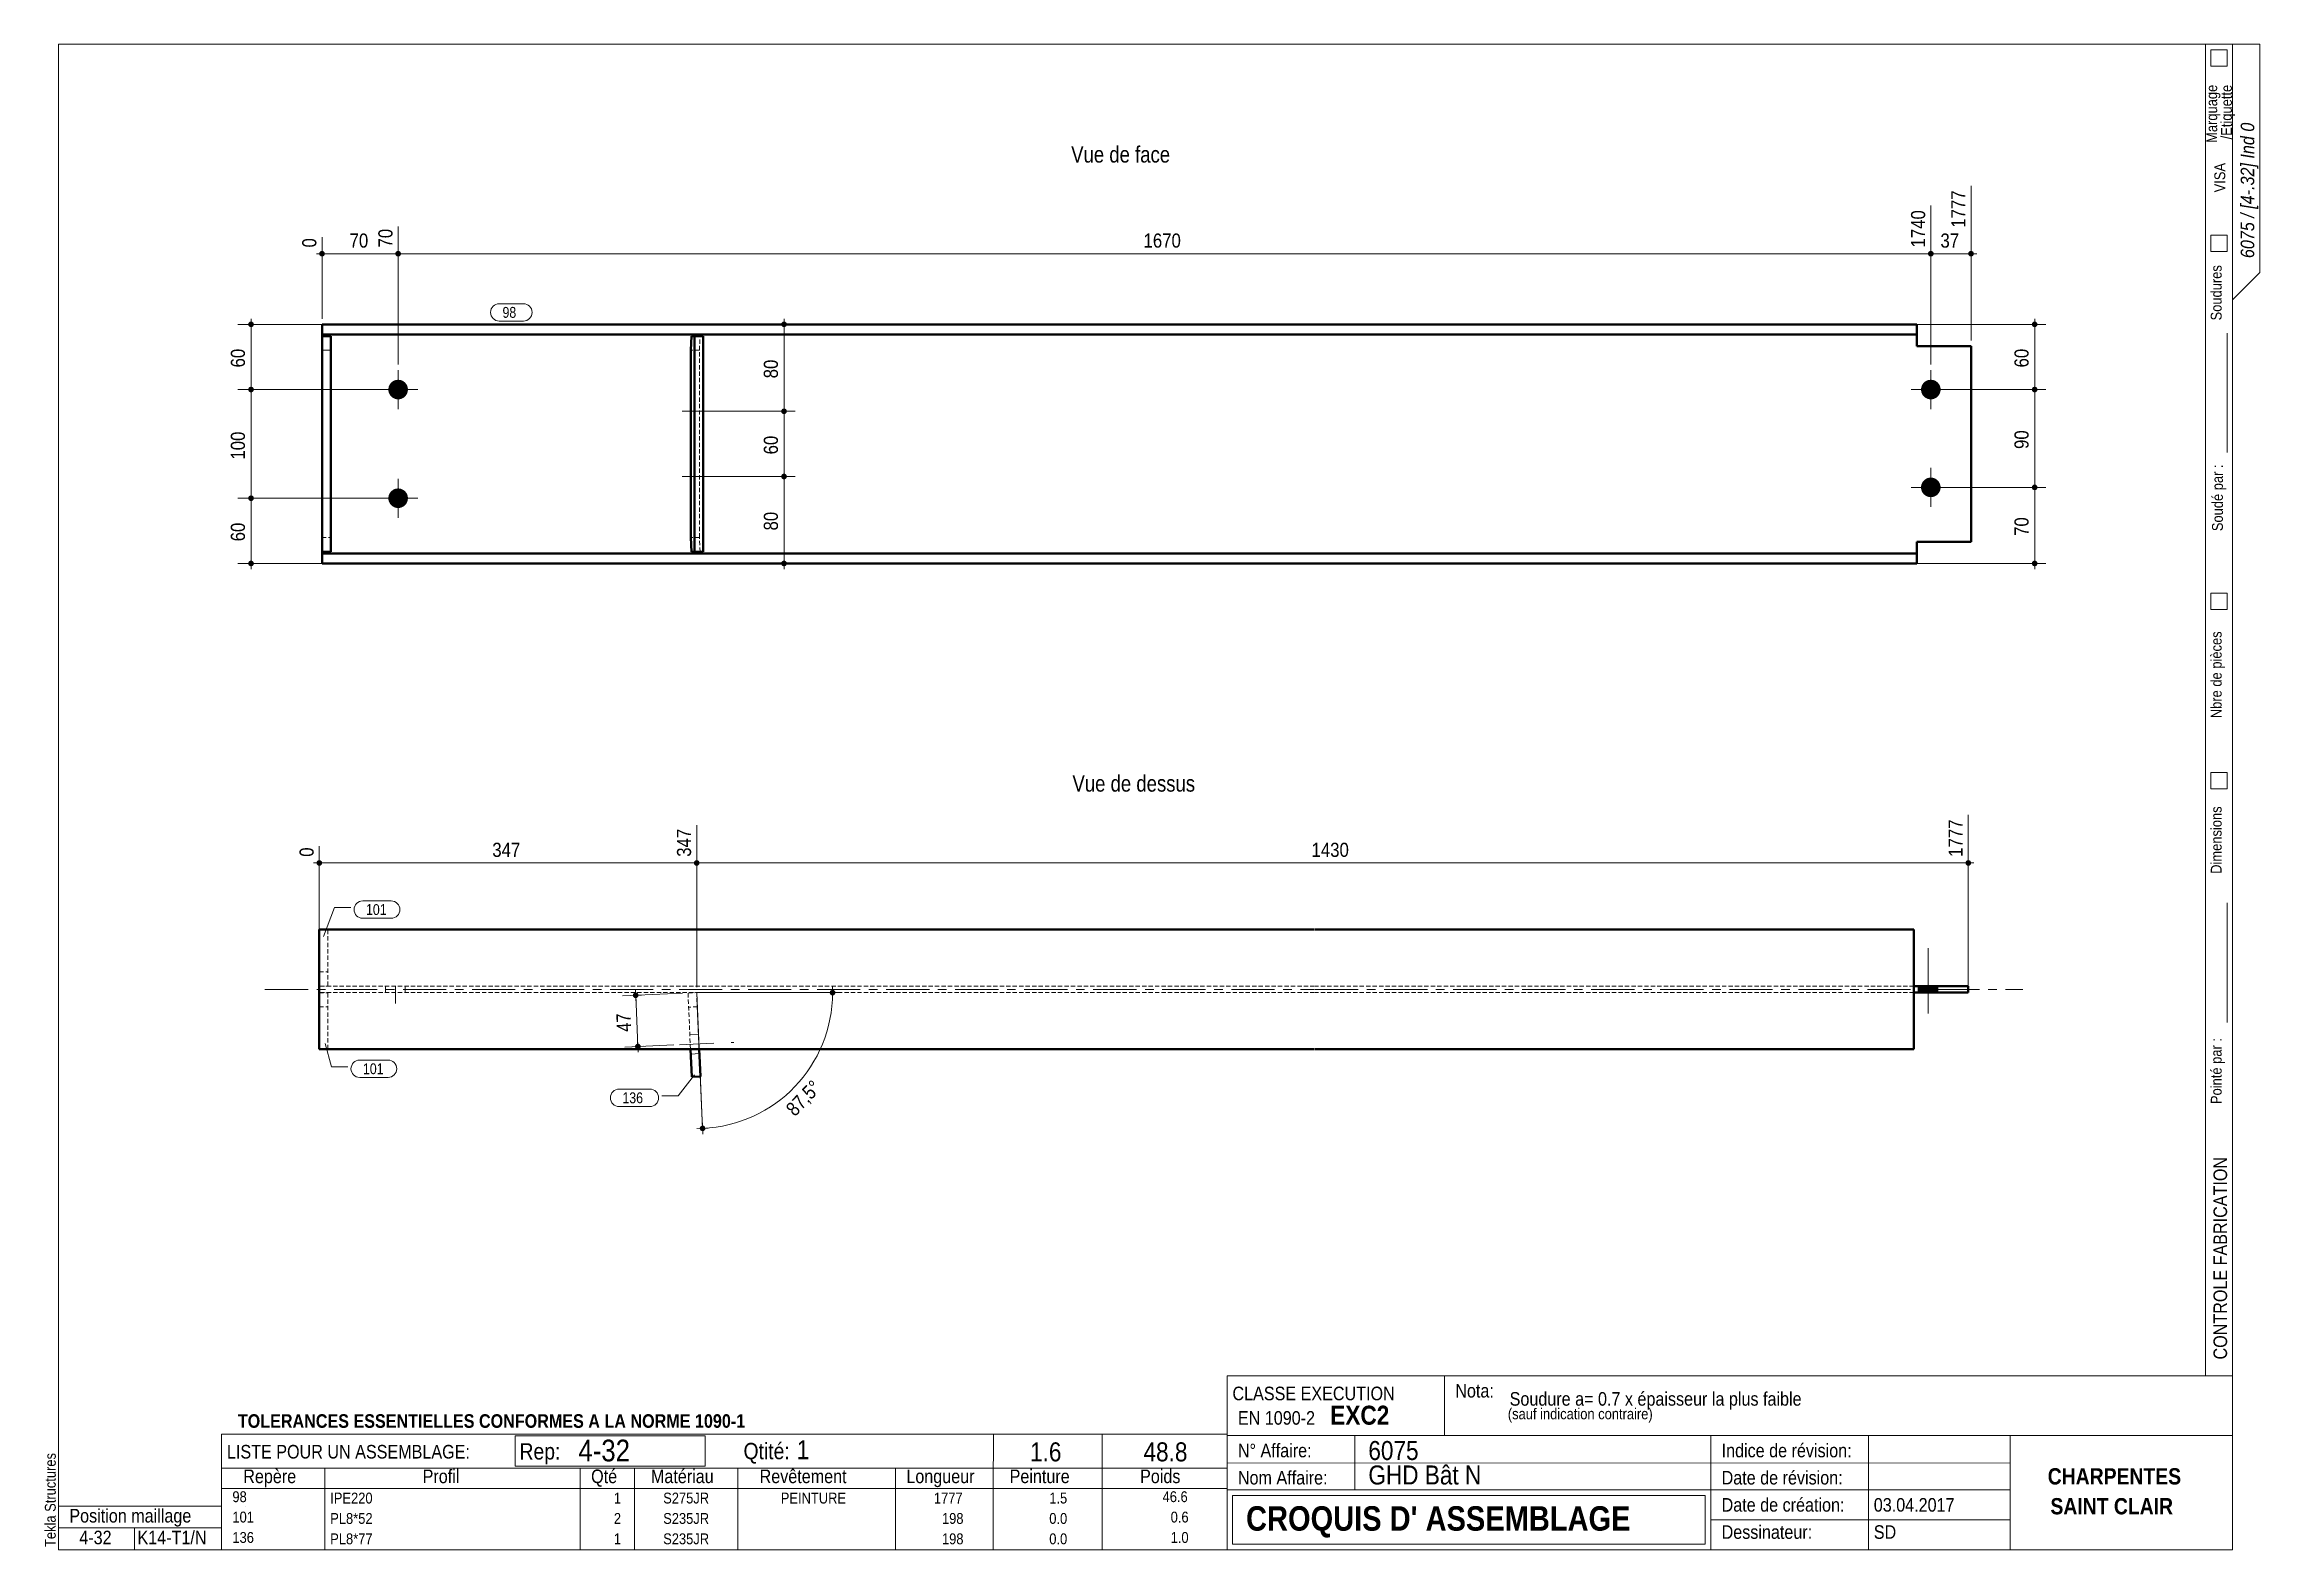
# Model space of a CAD drawing. Header units: millimetres. Extents: x 2 to 410, y 5 to 282.
import ezdxf

# ---------------------------------------------------------------- set-up
doc = ezdxf.new("R2010")
doc.units = ezdxf.units.MM
for name, pattern in [('AXES', [12.7, 7.9375, -1.5875, 1.5875, -1.5875]), ('CACHE2', [1.190625, 0.79375, -0.396875]), ('INTERROMPUX2', [9.525, 6.35, -3.175])]:
    doc.linetypes.add(name, pattern=pattern)
for name, color, linetype, lineweight in [('Autre type objet', 1, 'Continuous', 0), ('Axe', 1, 'Continuous', 0), ('Boulon', 7, 'Continuous', 0), ('Cache', 7, 'Continuous', 0), ('Cotation', 7, 'Continuous', 0), ('Feuille dessin', 5, 'Continuous', 0), ('Piece', 2, 'Continuous', 0), ('Repère pièce', 3, 'Continuous', 0)]:
    doc.layers.add(name, color=color, linetype=linetype, lineweight=lineweight)
doc.styles.add('ARIAL', font='ARIAL.TTF')
doc.styles.add('ARIAL_BOLD', font='ARIALBD.TTF')
doc.styles.add('ARIAL_ITALIC', font='ARIALI.TTF')
doc.styles.add('ARIAL_NARROW', font='ARIAL.TTF')
doc.styles.add('COMIC_SANS_MS', font='COMIC.TTF')

# ---------------------------------------------------------------- blocks, each defined once
blk = doc.blocks.new('*A1')
at = {"layer": 'Boulon'}
for points in [[(351.29, 218.43), (351.29, 218.38), (351.29, 218.34), (351.28, 218.3), (351.28, 218.25), (351.27, 218.21), (351.26, 218.17), (351.26, 218.12), (351.25, 218.08), (351.24, 218.04), (351.23, 217.99), (351.21, 217.95), (351.2, 217.91), (351.19, 217.87), (351.17, 217.83), (351.15, 217.78), (351.14, 217.74), (351.12, 217.7), (351.1, 217.66), (351.08, 217.62), (351.06, 217.59), (351.03, 217.55), (351.01, 217.51), (350.99, 217.47), (350.96, 217.44), (350.94, 217.4), (350.91, 217.37), (350.88, 217.33), (350.85, 217.3), (350.82, 217.26), (350.79, 217.23), (350.76, 217.2), (350.73, 217.17), (350.7, 217.14), (350.67, 217.11), (350.63, 217.08), (350.6, 217.05), (350.56, 217.03), (350.53, 217), (350.49, 216.98), (350.45, 216.95), (350.42, 216.93), (350.38, 216.91), (350.34, 216.89), (350.3, 216.87), (350.26, 216.85), (350.22, 216.83), (350.18, 216.81), (350.14, 216.79), (350.1, 216.78), (350.06, 216.76), (350.01, 216.75), (349.97, 216.74), (349.93, 216.73), (349.89, 216.72), (349.84, 216.71), (349.8, 216.7), (349.75, 216.69), (349.71, 216.69), (349.67, 216.68), (349.62, 216.68), (349.58, 216.67), (349.53, 216.67), (349.49, 216.67), (349.45, 216.67), (349.4, 216.67), (349.36, 216.68), (349.31, 216.68), (349.27, 216.69), (349.23, 216.69), (349.18, 216.7), (349.14, 216.71), (349.1, 216.72), (349.05, 216.73), (349.01, 216.74), (348.97, 216.75), (348.93, 216.76), (348.88, 216.78), (348.84, 216.79), (348.8, 216.81), (348.76, 216.83), (348.72, 216.85), (348.68, 216.87), (348.64, 216.89), (348.6, 216.91), (348.57, 216.93), (348.53, 216.95), (348.49, 216.98), (348.45, 217), (348.42, 217.03), (348.38, 217.05), (348.35, 217.08), (348.32, 217.11), (348.28, 217.14), (348.25, 217.17), (348.22, 217.2), (348.19, 217.23), (348.16, 217.26), (348.13, 217.3), (348.1, 217.33), (348.07, 217.37), (348.05, 217.4), (348.02, 217.44), (347.99, 217.47), (347.97, 217.51), (347.95, 217.55), (347.92, 217.59), (347.9, 217.62), (347.88, 217.66), (347.86, 217.7), (347.85, 217.74), (347.83, 217.78), (347.81, 217.83), (347.8, 217.87), (347.78, 217.91), (347.77, 217.95), (347.76, 217.99), (347.74, 218.04), (347.73, 218.08), (347.73, 218.12), (347.72, 218.17), (347.71, 218.21), (347.7, 218.25), (347.7, 218.3), (347.7, 218.34), (347.69, 218.38), (347.69, 218.43), (347.69, 218.47), (347.69, 218.52), (347.69, 218.56), (347.7, 218.61), (347.7, 218.65), (347.7, 218.69), (347.71, 218.74), (347.72, 218.78), (347.73, 218.82), (347.73, 218.87), (347.74, 218.91), (347.76, 218.95), (347.77, 219), (347.78, 219.04), (347.8, 219.08), (347.81, 219.12), (347.83, 219.16), (347.85, 219.2), (347.86, 219.24), (347.88, 219.28), (347.9, 219.32), (347.92, 219.36), (347.95, 219.4), (347.97, 219.44), (347.99, 219.47), (348.02, 219.51), (348.05, 219.55), (348.07, 219.58), (348.1, 219.61), (348.13, 219.65), (348.16, 219.68), (348.19, 219.71), (348.22, 219.75), (348.25, 219.78), (348.28, 219.81), (348.32, 219.84), (348.35, 219.86), (348.38, 219.89), (348.42, 219.92), (348.45, 219.94), (348.49, 219.97), (348.53, 219.99), (348.57, 220.02), (348.6, 220.04), (348.64, 220.06), (348.68, 220.08), (348.72, 220.1), (348.76, 220.12), (348.8, 220.14), (348.84, 220.15), (348.88, 220.17), (348.93, 220.18), (348.97, 220.2), (349.01, 220.21), (349.05, 220.22), (349.1, 220.23), (349.14, 220.24), (349.18, 220.25), (349.23, 220.25), (349.27, 220.26), (349.31, 220.26), (349.36, 220.27), (349.4, 220.27), (349.45, 220.27), (349.49, 220.27), (349.53, 220.27), (349.58, 220.27), (349.62, 220.27), (349.67, 220.26), (349.71, 220.26), (349.75, 220.25), (349.8, 220.25), (349.84, 220.24), (349.89, 220.23), (349.93, 220.22), (349.97, 220.21), (350.01, 220.2), (350.06, 220.18), (350.1, 220.17), (350.14, 220.15), (350.18, 220.14), (350.22, 220.12), (350.26, 220.1), (350.3, 220.08), (350.34, 220.06), (350.38, 220.04), (350.42, 220.02), (350.45, 219.99), (350.49, 219.97), (350.53, 219.94), (350.56, 219.92), (350.6, 219.89), (350.63, 219.86), (350.67, 219.84), (350.7, 219.81), (350.73, 219.78), (350.76, 219.75), (350.79, 219.71), (350.82, 219.68), (350.85, 219.65), (350.88, 219.61), (350.91, 219.58), (350.94, 219.55), (350.96, 219.51), (350.99, 219.47), (351.01, 219.44), (351.03, 219.4), (351.06, 219.36), (351.08, 219.32), (351.1, 219.28), (351.12, 219.24), (351.14, 219.2), (351.15, 219.16), (351.17, 219.12), (351.19, 219.08), (351.2, 219.04), (351.21, 219), (351.23, 218.95), (351.24, 218.91), (351.25, 218.87), (351.26, 218.82), (351.26, 218.78), (351.27, 218.74), (351.28, 218.69), (351.28, 218.65), (351.29, 218.61), (351.29, 218.56), (351.29, 218.52), (351.29, 218.47)], [(351.29, 200.43), (351.29, 200.38), (351.29, 200.34), (351.28, 200.3), (351.28, 200.25), (351.27, 200.21), (351.26, 200.17), (351.26, 200.12), (351.25, 200.08), (351.24, 200.04), (351.23, 199.99), (351.21, 199.95), (351.2, 199.91), (351.19, 199.87), (351.17, 199.83), (351.15, 199.78), (351.14, 199.74), (351.12, 199.7), (351.1, 199.66), (351.08, 199.62), (351.06, 199.59), (351.03, 199.55), (351.01, 199.51), (350.99, 199.47), (350.96, 199.44), (350.94, 199.4), (350.91, 199.37), (350.88, 199.33), (350.85, 199.3), (350.82, 199.26), (350.79, 199.23), (350.76, 199.2), (350.73, 199.17), (350.7, 199.14), (350.67, 199.11), (350.63, 199.08), (350.6, 199.05), (350.56, 199.03), (350.53, 199), (350.49, 198.98), (350.45, 198.95), (350.42, 198.93), (350.38, 198.91), (350.34, 198.89), (350.3, 198.87), (350.26, 198.85), (350.22, 198.83), (350.18, 198.81), (350.14, 198.79), (350.1, 198.78), (350.06, 198.76), (350.01, 198.75), (349.97, 198.74), (349.93, 198.73), (349.89, 198.72), (349.84, 198.71), (349.8, 198.7), (349.75, 198.69), (349.71, 198.69), (349.67, 198.68), (349.62, 198.68), (349.58, 198.67), (349.53, 198.67), (349.49, 198.67), (349.45, 198.67), (349.4, 198.67), (349.36, 198.68), (349.31, 198.68), (349.27, 198.69), (349.23, 198.69), (349.18, 198.7), (349.14, 198.71), (349.1, 198.72), (349.05, 198.73), (349.01, 198.74), (348.97, 198.75), (348.93, 198.76), (348.88, 198.78), (348.84, 198.79), (348.8, 198.81), (348.76, 198.83), (348.72, 198.85), (348.68, 198.87), (348.64, 198.89), (348.6, 198.91), (348.57, 198.93), (348.53, 198.95), (348.49, 198.98), (348.45, 199), (348.42, 199.03), (348.38, 199.05), (348.35, 199.08), (348.32, 199.11), (348.28, 199.14), (348.25, 199.17), (348.22, 199.2), (348.19, 199.23), (348.16, 199.26), (348.13, 199.3), (348.1, 199.33), (348.07, 199.37), (348.05, 199.4), (348.02, 199.44), (347.99, 199.47), (347.97, 199.51), (347.95, 199.55), (347.92, 199.59), (347.9, 199.62), (347.88, 199.66), (347.86, 199.7), (347.85, 199.74), (347.83, 199.78), (347.81, 199.83), (347.8, 199.87), (347.78, 199.91), (347.77, 199.95), (347.76, 199.99), (347.74, 200.04), (347.73, 200.08), (347.73, 200.12), (347.72, 200.17), (347.71, 200.21), (347.7, 200.25), (347.7, 200.3), (347.7, 200.34), (347.69, 200.38), (347.69, 200.43), (347.69, 200.47), (347.69, 200.52), (347.69, 200.56), (347.7, 200.61), (347.7, 200.65), (347.7, 200.69), (347.71, 200.74), (347.72, 200.78), (347.73, 200.82), (347.73, 200.87), (347.74, 200.91), (347.76, 200.95), (347.77, 201), (347.78, 201.04), (347.8, 201.08), (347.81, 201.12), (347.83, 201.16), (347.85, 201.2), (347.86, 201.24), (347.88, 201.28), (347.9, 201.32), (347.92, 201.36), (347.95, 201.4), (347.97, 201.44), (347.99, 201.47), (348.02, 201.51), (348.05, 201.55), (348.07, 201.58), (348.1, 201.61), (348.13, 201.65), (348.16, 201.68), (348.19, 201.71), (348.22, 201.75), (348.25, 201.78), (348.28, 201.81), (348.32, 201.84), (348.35, 201.86), (348.38, 201.89), (348.42, 201.92), (348.45, 201.94), (348.49, 201.97), (348.53, 201.99), (348.57, 202.02), (348.6, 202.04), (348.64, 202.06), (348.68, 202.08), (348.72, 202.1), (348.76, 202.12), (348.8, 202.14), (348.84, 202.15), (348.88, 202.17), (348.93, 202.18), (348.97, 202.2), (349.01, 202.21), (349.05, 202.22), (349.1, 202.23), (349.14, 202.24), (349.18, 202.25), (349.23, 202.25), (349.27, 202.26), (349.31, 202.26), (349.36, 202.27), (349.4, 202.27), (349.45, 202.27), (349.49, 202.27), (349.53, 202.27), (349.58, 202.27), (349.62, 202.27), (349.67, 202.26), (349.71, 202.26), (349.75, 202.25), (349.8, 202.25), (349.84, 202.24), (349.89, 202.23), (349.93, 202.22), (349.97, 202.21), (350.01, 202.2), (350.06, 202.18), (350.1, 202.17), (350.14, 202.15), (350.18, 202.14), (350.22, 202.12), (350.26, 202.1), (350.3, 202.08), (350.34, 202.06), (350.38, 202.04), (350.42, 202.02), (350.45, 201.99), (350.49, 201.97), (350.53, 201.94), (350.56, 201.92), (350.6, 201.89), (350.63, 201.86), (350.67, 201.84), (350.7, 201.81), (350.73, 201.78), (350.76, 201.75), (350.79, 201.71), (350.82, 201.68), (350.85, 201.65), (350.88, 201.61), (350.91, 201.58), (350.94, 201.55), (350.96, 201.51), (350.99, 201.47), (351.01, 201.44), (351.03, 201.4), (351.06, 201.36), (351.08, 201.32), (351.1, 201.28), (351.12, 201.24), (351.14, 201.2), (351.15, 201.16), (351.17, 201.12), (351.19, 201.08), (351.2, 201.04), (351.21, 201), (351.23, 200.95), (351.24, 200.91), (351.25, 200.87), (351.26, 200.82), (351.26, 200.78), (351.27, 200.74), (351.28, 200.69), (351.28, 200.65), (351.29, 200.61), (351.29, 200.56), (351.29, 200.52), (351.29, 200.47)]]:
    blk.add_hatch(color=256, dxfattribs=at).paths.add_polyline_path(points, flags=17)
at = {"layer": 'Boulon', "linetype": 'Continuous', "lineweight": 0}
for p, q in [((349.49, 222.07), (349.49, 214.87)), ((345.89, 218.47), (353.09, 218.47)), ((349.49, 204.07), (349.49, 196.87)), ((345.89, 200.47), (353.09, 200.47))]:
    blk.add_line(p, q, dxfattribs=at)
blk = doc.blocks.new('*A2')
at = {"layer": 'Boulon'}
for points in [[(69.29, 218.43), (69.29, 218.38), (69.29, 218.34), (69.29, 218.3), (69.28, 218.25), (69.27, 218.21), (69.27, 218.17), (69.26, 218.12), (69.25, 218.08), (69.24, 218.04), (69.23, 217.99), (69.22, 217.95), (69.2, 217.91), (69.19, 217.87), (69.17, 217.83), (69.16, 217.78), (69.14, 217.74), (69.12, 217.7), (69.1, 217.66), (69.08, 217.62), (69.06, 217.59), (69.04, 217.55), (69.01, 217.51), (68.99, 217.47), (68.97, 217.44), (68.94, 217.4), (68.91, 217.37), (68.89, 217.33), (68.86, 217.3), (68.83, 217.26), (68.8, 217.23), (68.77, 217.2), (68.74, 217.17), (68.7, 217.14), (68.67, 217.11), (68.64, 217.08), (68.6, 217.05), (68.57, 217.03), (68.53, 217), (68.49, 216.98), (68.46, 216.95), (68.42, 216.93), (68.38, 216.91), (68.34, 216.89), (68.3, 216.87), (68.26, 216.85), (68.22, 216.83), (68.18, 216.81), (68.14, 216.79), (68.1, 216.78), (68.06, 216.76), (68.02, 216.75), (67.97, 216.74), (67.93, 216.73), (67.89, 216.72), (67.85, 216.71), (67.8, 216.7), (67.76, 216.69), (67.71, 216.69), (67.67, 216.68), (67.63, 216.68), (67.58, 216.67), (67.54, 216.67), (67.49, 216.67), (67.45, 216.67), (67.41, 216.67), (67.36, 216.68), (67.32, 216.68), (67.27, 216.69), (67.23, 216.69), (67.19, 216.7), (67.14, 216.71), (67.1, 216.72), (67.06, 216.73), (67.01, 216.74), (66.97, 216.75), (66.93, 216.76), (66.89, 216.78), (66.85, 216.79), (66.81, 216.81), (66.76, 216.83), (66.72, 216.85), (66.68, 216.87), (66.65, 216.89), (66.61, 216.91), (66.57, 216.93), (66.53, 216.95), (66.49, 216.98), (66.46, 217), (66.42, 217.03), (66.39, 217.05), (66.35, 217.08), (66.32, 217.11), (66.29, 217.14), (66.25, 217.17), (66.22, 217.2), (66.19, 217.23), (66.16, 217.26), (66.13, 217.3), (66.1, 217.33), (66.07, 217.37), (66.05, 217.4), (66.02, 217.44), (66, 217.47), (65.97, 217.51), (65.95, 217.55), (65.93, 217.59), (65.91, 217.62), (65.89, 217.66), (65.87, 217.7), (65.85, 217.74), (65.83, 217.78), (65.81, 217.83), (65.8, 217.87), (65.78, 217.91), (65.77, 217.95), (65.76, 217.99), (65.75, 218.04), (65.74, 218.08), (65.73, 218.12), (65.72, 218.17), (65.71, 218.21), (65.71, 218.25), (65.7, 218.3), (65.7, 218.34), (65.7, 218.38), (65.69, 218.43), (65.69, 218.47), (65.69, 218.52), (65.7, 218.56), (65.7, 218.61), (65.7, 218.65), (65.71, 218.69), (65.71, 218.74), (65.72, 218.78), (65.73, 218.82), (65.74, 218.87), (65.75, 218.91), (65.76, 218.95), (65.77, 219), (65.78, 219.04), (65.8, 219.08), (65.81, 219.12), (65.83, 219.16), (65.85, 219.2), (65.87, 219.24), (65.89, 219.28), (65.91, 219.32), (65.93, 219.36), (65.95, 219.4), (65.97, 219.44), (66, 219.47), (66.02, 219.51), (66.05, 219.55), (66.07, 219.58), (66.1, 219.61), (66.13, 219.65), (66.16, 219.68), (66.19, 219.71), (66.22, 219.75), (66.25, 219.78), (66.29, 219.81), (66.32, 219.84), (66.35, 219.86), (66.39, 219.89), (66.42, 219.92), (66.46, 219.94), (66.49, 219.97), (66.53, 219.99), (66.57, 220.02), (66.61, 220.04), (66.65, 220.06), (66.68, 220.08), (66.72, 220.1), (66.76, 220.12), (66.81, 220.14), (66.85, 220.15), (66.89, 220.17), (66.93, 220.18), (66.97, 220.2), (67.01, 220.21), (67.06, 220.22), (67.1, 220.23), (67.14, 220.24), (67.19, 220.25), (67.23, 220.25), (67.27, 220.26), (67.32, 220.26), (67.36, 220.27), (67.41, 220.27), (67.45, 220.27), (67.49, 220.27), (67.54, 220.27), (67.58, 220.27), (67.63, 220.27), (67.67, 220.26), (67.71, 220.26), (67.76, 220.25), (67.8, 220.25), (67.85, 220.24), (67.89, 220.23), (67.93, 220.22), (67.97, 220.21), (68.02, 220.2), (68.06, 220.18), (68.1, 220.17), (68.14, 220.15), (68.18, 220.14), (68.22, 220.12), (68.26, 220.1), (68.3, 220.08), (68.34, 220.06), (68.38, 220.04), (68.42, 220.02), (68.46, 219.99), (68.49, 219.97), (68.53, 219.94), (68.57, 219.92), (68.6, 219.89), (68.64, 219.86), (68.67, 219.84), (68.7, 219.81), (68.74, 219.78), (68.77, 219.75), (68.8, 219.71), (68.83, 219.68), (68.86, 219.65), (68.89, 219.61), (68.91, 219.58), (68.94, 219.55), (68.97, 219.51), (68.99, 219.47), (69.01, 219.44), (69.04, 219.4), (69.06, 219.36), (69.08, 219.32), (69.1, 219.28), (69.12, 219.24), (69.14, 219.2), (69.16, 219.16), (69.17, 219.12), (69.19, 219.08), (69.2, 219.04), (69.22, 219), (69.23, 218.95), (69.24, 218.91), (69.25, 218.87), (69.26, 218.82), (69.27, 218.78), (69.27, 218.74), (69.28, 218.69), (69.29, 218.65), (69.29, 218.61), (69.29, 218.56), (69.29, 218.52), (69.29, 218.47)], [(69.29, 198.43), (69.29, 198.38), (69.29, 198.34), (69.29, 198.3), (69.28, 198.25), (69.27, 198.21), (69.27, 198.17), (69.26, 198.12), (69.25, 198.08), (69.24, 198.04), (69.23, 197.99), (69.22, 197.95), (69.2, 197.91), (69.19, 197.87), (69.17, 197.83), (69.16, 197.78), (69.14, 197.74), (69.12, 197.7), (69.1, 197.66), (69.08, 197.62), (69.06, 197.59), (69.04, 197.55), (69.01, 197.51), (68.99, 197.47), (68.97, 197.44), (68.94, 197.4), (68.91, 197.37), (68.89, 197.33), (68.86, 197.3), (68.83, 197.26), (68.8, 197.23), (68.77, 197.2), (68.74, 197.17), (68.7, 197.14), (68.67, 197.11), (68.64, 197.08), (68.6, 197.05), (68.57, 197.03), (68.53, 197), (68.49, 196.98), (68.46, 196.95), (68.42, 196.93), (68.38, 196.91), (68.34, 196.89), (68.3, 196.87), (68.26, 196.85), (68.22, 196.83), (68.18, 196.81), (68.14, 196.79), (68.1, 196.78), (68.06, 196.76), (68.02, 196.75), (67.97, 196.74), (67.93, 196.73), (67.89, 196.72), (67.85, 196.71), (67.8, 196.7), (67.76, 196.69), (67.71, 196.69), (67.67, 196.68), (67.63, 196.68), (67.58, 196.67), (67.54, 196.67), (67.49, 196.67), (67.45, 196.67), (67.41, 196.67), (67.36, 196.68), (67.32, 196.68), (67.27, 196.69), (67.23, 196.69), (67.19, 196.7), (67.14, 196.71), (67.1, 196.72), (67.06, 196.73), (67.01, 196.74), (66.97, 196.75), (66.93, 196.76), (66.89, 196.78), (66.85, 196.79), (66.81, 196.81), (66.76, 196.83), (66.72, 196.85), (66.68, 196.87), (66.65, 196.89), (66.61, 196.91), (66.57, 196.93), (66.53, 196.95), (66.49, 196.98), (66.46, 197), (66.42, 197.03), (66.39, 197.05), (66.35, 197.08), (66.32, 197.11), (66.29, 197.14), (66.25, 197.17), (66.22, 197.2), (66.19, 197.23), (66.16, 197.26), (66.13, 197.3), (66.1, 197.33), (66.07, 197.37), (66.05, 197.4), (66.02, 197.44), (66, 197.47), (65.97, 197.51), (65.95, 197.55), (65.93, 197.59), (65.91, 197.62), (65.89, 197.66), (65.87, 197.7), (65.85, 197.74), (65.83, 197.78), (65.81, 197.83), (65.8, 197.87), (65.78, 197.91), (65.77, 197.95), (65.76, 197.99), (65.75, 198.04), (65.74, 198.08), (65.73, 198.12), (65.72, 198.17), (65.71, 198.21), (65.71, 198.25), (65.7, 198.3), (65.7, 198.34), (65.7, 198.38), (65.69, 198.43), (65.69, 198.47), (65.69, 198.52), (65.7, 198.56), (65.7, 198.61), (65.7, 198.65), (65.71, 198.69), (65.71, 198.74), (65.72, 198.78), (65.73, 198.82), (65.74, 198.87), (65.75, 198.91), (65.76, 198.95), (65.77, 199), (65.78, 199.04), (65.8, 199.08), (65.81, 199.12), (65.83, 199.16), (65.85, 199.2), (65.87, 199.24), (65.89, 199.28), (65.91, 199.32), (65.93, 199.36), (65.95, 199.4), (65.97, 199.44), (66, 199.47), (66.02, 199.51), (66.05, 199.55), (66.07, 199.58), (66.1, 199.61), (66.13, 199.65), (66.16, 199.68), (66.19, 199.71), (66.22, 199.75), (66.25, 199.78), (66.29, 199.81), (66.32, 199.84), (66.35, 199.86), (66.39, 199.89), (66.42, 199.92), (66.46, 199.94), (66.49, 199.97), (66.53, 199.99), (66.57, 200.02), (66.61, 200.04), (66.65, 200.06), (66.68, 200.08), (66.72, 200.1), (66.76, 200.12), (66.81, 200.14), (66.85, 200.15), (66.89, 200.17), (66.93, 200.18), (66.97, 200.2), (67.01, 200.21), (67.06, 200.22), (67.1, 200.23), (67.14, 200.24), (67.19, 200.25), (67.23, 200.25), (67.27, 200.26), (67.32, 200.26), (67.36, 200.27), (67.41, 200.27), (67.45, 200.27), (67.49, 200.27), (67.54, 200.27), (67.58, 200.27), (67.63, 200.27), (67.67, 200.26), (67.71, 200.26), (67.76, 200.25), (67.8, 200.25), (67.85, 200.24), (67.89, 200.23), (67.93, 200.22), (67.97, 200.21), (68.02, 200.2), (68.06, 200.18), (68.1, 200.17), (68.14, 200.15), (68.18, 200.14), (68.22, 200.12), (68.26, 200.1), (68.3, 200.08), (68.34, 200.06), (68.38, 200.04), (68.42, 200.02), (68.46, 199.99), (68.49, 199.97), (68.53, 199.94), (68.57, 199.92), (68.6, 199.89), (68.64, 199.86), (68.67, 199.84), (68.7, 199.81), (68.74, 199.78), (68.77, 199.75), (68.8, 199.71), (68.83, 199.68), (68.86, 199.65), (68.89, 199.61), (68.91, 199.58), (68.94, 199.55), (68.97, 199.51), (68.99, 199.47), (69.01, 199.44), (69.04, 199.4), (69.06, 199.36), (69.08, 199.32), (69.1, 199.28), (69.12, 199.24), (69.14, 199.2), (69.16, 199.16), (69.17, 199.12), (69.19, 199.08), (69.2, 199.04), (69.22, 199), (69.23, 198.95), (69.24, 198.91), (69.25, 198.87), (69.26, 198.82), (69.27, 198.78), (69.27, 198.74), (69.28, 198.69), (69.29, 198.65), (69.29, 198.61), (69.29, 198.56), (69.29, 198.52), (69.29, 198.47)]]:
    blk.add_hatch(color=256, dxfattribs=at).paths.add_polyline_path(points, flags=17)
at = {"layer": 'Boulon', "linetype": 'Continuous', "lineweight": 0}
for p, q in [((67.49, 222.07), (67.49, 214.87)), ((63.89, 218.47), (71.09, 218.47)), ((67.49, 202.07), (67.49, 194.87)), ((63.89, 198.47), (71.09, 198.47))]:
    blk.add_line(p, q, dxfattribs=at)
blk = doc.blocks.new('*A3')
at = {"layer": 'Boulon', "linetype": 'Continuous', "lineweight": 0}
for p, q in [((119.741738, 214.472823), (129.732309, 214.472823)), ((119.741738, 202.472823), (129.732309, 202.472823))]:
    blk.add_line(p, q, dxfattribs=at)
blk = doc.blocks.new('*A4')
at = {"layer": 'Cache', "color": 7, "linetype": 'CACHE2', "lineweight": 20}
blk.add_line((53.493561, 228.312823), (53.493561, 188.632824), dxfattribs=at)
at = {"layer": 'Piece', "color": 2, "linetype": 'Continuous', "lineweight": 40}
for p, q in [((53.493561, 230.472823), (53.493561, 228.312823)), ((236.619542, 230.472823), (53.493561, 230.472823)), ((236.619542, 228.632823), (53.493561, 228.632823)), ((346.89207, 230.472823), (236.719542, 230.472823)), ((346.89207, 228.632823), (236.719542, 228.632823)), ((346.89207, 226.472823), (346.89207, 230.472823)), ((356.891672, 226.472823), (346.89207, 226.472823)), ((356.891672, 190.472823), (356.891672, 226.472823)), ((53.493561, 186.472823), (53.493561, 188.632824)), ((236.619542, 188.312823), (53.493561, 188.312823)), ((346.89207, 188.312823), (236.719542, 188.312823)), ((346.89207, 186.472823), (346.89207, 190.472823)), ((356.891672, 190.472823), (346.89207, 190.472823)), ((236.619542, 186.472823), (53.493561, 186.472823)), ((346.89207, 186.472823), (236.719542, 186.472823))]:
    blk.add_line(p, q, dxfattribs=at)
blk = doc.blocks.new('*A5')
at = {"layer": 'Cache', "color": 7, "linetype": 'CACHE2', "lineweight": 20}
for p, q in [((122.928644, 225.712823), (123.041523, 228.312823)), ((122.928644, 225.712823), (121.330152, 225.712823)), ((122.928644, 191.232824), (122.928644, 225.712823)), ((122.928644, 191.232824), (121.330152, 191.232824)), ((123.041523, 188.632824), (122.928644, 191.232824))]:
    blk.add_line(p, q, dxfattribs=at)
at = {"layer": 'Piece', "color": 2, "linetype": 'Continuous', "lineweight": 40}
for p, q in [((121.330152, 225.712823), (121.443032, 228.312823)), ((121.443032, 228.312823), (123.5988, 228.312823)), ((122.000309, 188.632824), (122.000309, 228.312823)), ((123.5988, 228.312823), (123.5988, 188.632824)), ((121.330152, 225.712823), (121.330152, 191.232824)), ((121.330152, 191.232824), (121.443032, 188.632824)), ((123.5988, 188.632824), (121.443032, 188.632824))]:
    blk.add_line(p, q, dxfattribs=at)
blk = doc.blocks.new('*A6')
at = {"layer": 'Cache', "color": 7, "linetype": 'CACHE2', "lineweight": 20}
for p, q in [((55.086431, 225.712823), (53.486431, 225.712823)), ((53.486431, 191.232824), (55.086431, 191.232824))]:
    blk.add_line(p, q, dxfattribs=at)
at = {"layer": 'Piece', "color": 2, "linetype": 'Continuous', "lineweight": 40}
for p, q in [((55.086431, 228.312823), (53.486431, 228.312823)), ((53.486431, 228.312823), (53.486431, 188.632824)), ((55.086431, 228.312823), (55.086431, 188.632824)), ((53.486431, 188.632824), (55.086431, 188.632824))]:
    blk.add_line(p, q, dxfattribs=at)
blk = doc.blocks.new('*A7')
at = {"layer": 'Cache', "color": 7, "linetype": 'CACHE2', "lineweight": 20}
for p, q in [((55.086431, 228.312823), (53.486431, 228.312823)), ((53.486431, 228.312823), (53.486431, 188.632824)), ((55.086431, 188.632824), (55.086431, 228.312823)), ((53.486431, 225.712823), (55.086431, 225.712823)), ((53.486431, 191.232824), (55.086431, 191.232824)), ((53.486431, 188.632824), (55.086431, 188.632824))]:
    blk.add_line(p, q, dxfattribs=at)
blk = doc.blocks.new('*A8')
at = {"layer": 'Boulon'}
blk.add_hatch(color=256, dxfattribs=at).paths.add_polyline_path([(350.79, 108.68), (350.79, 107.5), (347.19, 107.5), (347.19, 108.68)], flags=17)
blk.add_hatch(color=256, dxfattribs=at).paths.add_polyline_path([(350.79, 108.68), (350.79, 107.5), (347.19, 107.5), (347.19, 108.68)], flags=17)
at = {"layer": 'Boulon', "linetype": 'Continuous', "lineweight": 0}
for p, q in [((348.99, 103.69), (348.99, 115.69)), ((348.99, 103.69), (348.99, 115.69)), ((347.19, 107.5), (347.19, 108.68)), ((347.19, 107.5), (347.19, 108.68)), ((350.79, 107.5), (350.79, 108.68)), ((350.79, 107.5), (350.79, 108.68))]:
    blk.add_line(p, q, dxfattribs=at)
blk = doc.blocks.new('*A9')
at = {"layer": 'Boulon', "linetype": 'INTERROMPUX2', "lineweight": 0}
for p, q in [((65.194251, 107.501685), (65.194251, 108.681685)), ((65.194251, 107.501685), (65.194251, 108.681685)), ((66.994251, 105.501685), (66.994251, 108.681685)), ((66.994251, 105.501685), (66.994251, 108.681685)), ((68.794251, 107.501685), (68.794251, 108.681685)), ((68.794251, 107.501685), (68.794251, 108.681685))]:
    blk.add_line(p, q, dxfattribs=at)
blk = doc.blocks.new('*A10')
at = {"layer": 'Boulon', "linetype": 'INTERROMPUX2', "lineweight": 0}
for p, q in [((119.24208, 97.917486), (129.232651, 98.351638)), ((119.24208, 97.917486), (129.232651, 98.351638)), ((121.162047, 99.802619), (122.760538, 99.872084)), ((121.162047, 99.802619), (122.760538, 99.872084)), ((121.318341, 96.206014), (122.916833, 96.275478)), ((121.318341, 96.206014), (122.916833, 96.275478))]:
    blk.add_line(p, q, dxfattribs=at)
blk = doc.blocks.new('*A11')
at = {"layer": 'Axe', "color": 1, "linetype": 'AXES', "lineweight": 15}
for p, q in [((42.993903, 108.091685), (236.119883, 108.091685)), ((236.219883, 108.091685), (366.392013, 108.091685))]:
    blk.add_line(p, q, dxfattribs=at)
at = {"layer": 'Cache', "color": 7, "linetype": 'CACHE2', "lineweight": 20}
for p, q in [((236.119883, 108.681685), (52.993903, 108.681685)), ((236.119883, 107.501685), (52.993903, 107.501685)), ((346.392411, 108.681685), (236.219883, 108.681685)), ((346.392411, 107.501685), (236.219883, 107.501685))]:
    blk.add_line(p, q, dxfattribs=at)
at = {"layer": 'Piece', "color": 2, "linetype": 'Continuous', "lineweight": 40}
for p, q in [((236.119883, 119.091685), (52.993903, 119.091685)), ((52.993903, 119.091685), (52.993903, 97.091685)), ((346.392411, 119.091685), (236.219883, 119.091685)), ((346.392411, 97.091685), (346.392411, 119.091685)), ((356.392013, 108.681685), (346.392411, 108.681685)), ((356.392013, 107.501685), (346.392411, 107.501685)), ((356.392013, 108.681685), (356.392013, 107.501685)), ((52.993903, 97.091685), (236.119883, 97.091685)), ((236.219883, 97.091685), (346.392411, 97.091685))]:
    blk.add_line(p, q, dxfattribs=at)
blk = doc.blocks.new('*A12')
at = {"layer": 'Cache', "color": 7, "linetype": 'CACHE2', "lineweight": 20}
for p, q in [((120.830494, 107.432221), (122.428985, 107.501685)), ((121.279853, 97.091685), (120.830494, 107.432221)), ((122.428985, 107.501685), (122.881363, 97.091685)), ((122.541865, 104.904137), (120.943373, 104.834673))]:
    blk.add_line(p, q, dxfattribs=at)
at = {"layer": 'Piece', "color": 2, "linetype": 'Continuous', "lineweight": 40}
for p, q in [((121.50065, 92.010775), (121.279853, 97.091685)), ((123.099141, 92.08024), (122.881363, 97.091685)), ((123.099141, 92.08024), (121.50065, 92.010775))]:
    blk.add_line(p, q, dxfattribs=at)
blk = doc.blocks.new('*A13')
at = {"layer": 'Cache', "color": 7, "linetype": 'CACHE2', "lineweight": 20}
for p, q in [((52.993903, 107.481685), (54.586772, 107.481685)), ((54.586772, 97.111685), (54.586772, 107.481685)), ((52.986772, 104.881685), (54.586772, 104.881685)), ((52.986772, 97.111685), (54.586772, 97.111685))]:
    blk.add_line(p, q, dxfattribs=at)
at = {"layer": 'Piece', "color": 2, "linetype": 'Continuous', "lineweight": 40}
for p, q in [((52.986772, 97.111685), (52.986772, 107.481685)), ((52.986772, 107.481685), (52.993903, 107.481685)), ((52.993903, 104.881685), (52.986772, 104.881685)), ((52.993903, 97.111685), (52.986772, 97.111685))]:
    blk.add_line(p, q, dxfattribs=at)
blk = doc.blocks.new('*A14')
at = {"layer": 'Cache', "color": 7, "linetype": 'CACHE2', "lineweight": 20}
for p, q in [((52.986772, 119.071685), (54.586772, 119.071685)), ((54.586772, 119.071685), (54.586772, 108.701685)), ((52.986772, 111.301685), (54.586772, 111.301685)), ((52.986772, 108.701685), (54.586772, 108.701685))]:
    blk.add_line(p, q, dxfattribs=at)
at = {"layer": 'Piece', "color": 2, "linetype": 'Continuous', "lineweight": 40}
for p, q in [((52.993903, 119.071685), (52.986772, 119.071685)), ((52.986772, 119.071685), (52.986772, 108.701685)), ((52.993903, 111.301685), (52.986772, 111.301685)), ((52.993903, 108.701685), (52.986772, 108.701685))]:
    blk.add_line(p, q, dxfattribs=at)
blk = doc.blocks.new('*A15')
at = {"layer": 'Feuille dessin', "linetype": 'Continuous', "lineweight": 0}
for p, q in [((405, 282), (5, 282)), ((5, 282), (5, 5)), ((405, 5), (405, 282)), ((5, 5), (405, 5))]:
    blk.add_line(p, q, dxfattribs=at)
at = {"layer": 'Feuille dessin', "style": 'ARIAL', "width": 0.85}
blk.add_text('Tekla Structures', height=2, rotation=90, dxfattribs=at).set_placement((4.5, 5.5))
blk = doc.blocks.new('*A16')
at = {"layer": 'Autre type objet', "linetype": 'Continuous', "lineweight": 0}
for p, q in [((400, 37), (400, 282)), ((400, 282), (410, 282)), ((405, 37), (405, 282)), ((410, 282), (410, 240)), ((401, 281), (401, 278)), ((404, 281), (401, 281)), ((401, 278), (404, 278)), ((404, 278), (404, 281)), ((404, 246.898947), (401, 246.898947)), ((401, 246.898947), (401, 243.898947)), ((404, 243.898947), (404, 246.898947)), ((401, 243.898947), (404, 243.898947)), ((410, 240), (405, 235)), ((404, 206.87143), (404, 228.87143)), ((401, 181), (401, 178)), ((404, 181), (401, 181)), ((404, 178), (404, 181)), ((401, 178), (404, 178)), ((401, 148), (401, 145)), ((404, 148), (401, 148)), ((404, 145), (404, 148)), ((401, 145), (404, 145)), ((404, 102), (404, 124)), ((400, 37), (405, 37))]:
    blk.add_line(p, q, dxfattribs=at)
at = {"layer": 'Autre type objet', "width": 0.85}
for s, height, style, p in [('Marquage', 2, 'ARIAL', (402.175102, 263.861793)), ('/Etiquette', 2, 'ARIAL', (404.882157, 264.509258)), ('6075 / [4-.32] Ind 0', 2.5, 'ARIAL_ITALIC', (409, 242.657715)), ('VISA', 2, 'ARIAL', (403.660159, 254.754913)), ('Soudures', 2, 'ARIAL', (403, 231.189963)), ('Soudé par :', 2, 'ARIAL', (403.230161, 192.415081)), ('Nbre de pièces', 2, 'ARIAL', (403, 158)), ('Dimensions', 2, 'ARIAL', (403, 129.364258)), ('Pointé par :', 2, 'ARIAL', (403, 87)), ('CONTROLE FABRICATION', 2.5, 'ARIAL', (404, 40))]:
    blk.add_text(s, height=height, rotation=90, dxfattribs=dict(at, style=style)).set_placement(p)
blk = doc.blocks.new('*A17')
at = {"layer": 'Autre type objet', "linetype": 'Continuous', "lineweight": 0}
for p, q in [((220, 37), (405, 37)), ((220, 37), (220, 26)), ((260, 37), (260, 26)), ((405, 37), (405, 26)), ((220, 26), (405, 26))]:
    blk.add_line(p, q, dxfattribs=at)
at = {"layer": 'Autre type objet', "width": 0.85}
for s, height, style, p in [('CLASSE EXECUTION', 2.5, 'ARIAL', (221, 32.5)), ('Nota:', 2.5, 'ARIAL', (262, 33)), ('Soudure a= 0.7 x épaisseur la plus faible', 2.5, 'ARIAL', (272, 31.5)), ('EN 1090-2', 2.5, 'ARIAL', (222, 28)), ('EXC2', 3.5, 'ARIAL_BOLD', (239, 28)), (' (sauf indication contraire)', 2, 'ARIAL', (271, 29))]:
    blk.add_text(s, height=height, dxfattribs=dict(at, style=style)).set_placement(p)
blk = doc.blocks.new('*A18')
at = {"layer": 'Autre type objet', "linetype": 'Continuous', "lineweight": 0}
for p, q in [((35, 26.276986), (220, 26.276986)), ((35.000031, 26.276887), (35, 16.25)), ((89, 25.942397), (124, 25.942397)), ((89, 20.374117), (89, 25.942397)), ((124, 25.942397), (124, 20.374117)), ((177.006307, 26.276553), (177, 16.25)), ((197.000069, 26.275594), (197, 16.25)), ((219.999994, 26.276914), (220, 16.25)), ((35, 20), (220, 20)), ((54, 20), (54, 16.25)), ((124, 20.374117), (89, 20.374117)), ((101, 20), (101, 16.25)), ((111, 20), (111, 16.25)), ((130, 20), (130, 16.25)), ((159, 20), (159, 16.25)), ((35, 16.25), (220, 16.25)), ((35, 16.25), (35, 12.5)), ((35, 12.5), (35, 8.75)), ((54, 16.25), (54, 12.5)), ((54, 12.5), (54, 8.75)), ((101, 16.25), (101, 12.5)), ((101, 12.5), (101, 8.75)), ((111, 16.25), (111, 12.5)), ((111, 12.5), (111, 8.75)), ((130, 16.25), (130, 12.5)), ((130, 12.5), (130, 8.75)), ((159, 16.25), (159, 12.5)), ((159, 12.5), (159, 8.75)), ((177, 16.25), (177, 12.5)), ((177, 12.5), (177, 8.75)), ((197, 16.25), (197, 12.5)), ((197, 12.5), (197, 8.75)), ((220, 16.25), (220, 12.5)), ((220, 12.5), (220, 8.75)), ((35, 8.75), (35, 5)), ((54, 8.75), (54, 5)), ((101, 8.75), (101, 5)), ((111, 8.75), (111, 5)), ((130, 8.75), (130, 5)), ((159, 8.75), (159, 5)), ((177, 8.75), (177, 5)), ((197, 8.75), (197, 5)), ((220, 8.75), (220, 5))]:
    blk.add_line(p, q, dxfattribs=at)
at = {"layer": 'Autre type objet', "width": 0.85}
for s, height, style, p in [('TOLERANCES ESSENTIELLES CONFORMES A LA NORME 1090-1', 2.5, 'ARIAL_BOLD', (38, 27.427143)), ('Rep:', 3, 'ARIAL_NARROW', (89.824804, 21.591901)), ('4-32', 4, 'ARIAL', (100.65625, 21.25)), ('Qtité:', 3, 'ARIAL', (131.03794, 21.649058)), ('1', 3.5, 'ARIAL', (140.83694, 21.649058)), ('1.6', 3.5, 'ARIAL', (183.758911, 21.25)), ('48.8', 3.5, 'ARIAL', (204.628174, 21.25)), ('LISTE POUR UN ASSEMBLAGE:', 2.5, 'ARIAL', (36, 21.778635)), ('Repère', 2.5, 'ARIAL', (39, 17.25)), ('Profil', 2.5, 'ARIAL', (72, 17.25)), ('Qté', 2.5, 'ARIAL', (103, 17.25)), ('Matériau', 2.5, 'ARIAL', (114, 17.25)), ('Revêtement', 2.5, 'ARIAL', (134, 17.25)), ('Longueur', 2.5, 'ARIAL', (161, 17.25)), ('Peinture', 2.5, 'ARIAL', (180, 17.25)), ('Poids', 2.5, 'ARIAL', (204, 17.25)), ('98', 2, 'ARIAL', (37, 13.75)), ('IPE220', 2, 'ARIAL', (55, 13.5)), ('1', 2, 'ARIAL', (107.186523, 13.5)), ('S275JR', 2, 'ARIAL', (116.259277, 13.5)), ('PEINTURE', 2, 'ARIAL', (137.896973, 13.5)), ('1777', 2, 'ARIAL', (166.070312, 13.5)), ('1.5', 2, 'ARIAL', (187.295898, 13.5)), ('46.6', 2, 'ARIAL', (208.146484, 13.75)), ('101', 2, 'ARIAL', (37, 10)), ('136', 2, 'ARIAL', (37, 6.25)), ('PL8*52', 2, 'ARIAL', (55, 9.75)), ('2', 2, 'ARIAL', (107.186523, 9.75)), ('S235JR', 2, 'ARIAL', (116.259277, 9.75)), ('198', 2, 'ARIAL', (167.553711, 9.75)), ('0.0', 2, 'ARIAL', (187.295898, 9.75)), ('0.6', 2, 'ARIAL', (209.629883, 10)), ('1.0', 2, 'ARIAL', (209.629883, 6.25)), ('PL8*77', 2, 'ARIAL', (55, 6)), ('1', 2, 'ARIAL', (107.186523, 6)), ('S235JR', 2, 'ARIAL', (116.259277, 6)), ('198', 2, 'ARIAL', (167.553711, 6)), ('0.0', 2, 'ARIAL', (187.295898, 6))]:
    blk.add_text(s, height=height, dxfattribs=dict(at, style=style)).set_placement(p)
blk = doc.blocks.new('*A19')
at = {"layer": 'Autre type objet', "linetype": 'Continuous', "lineweight": 0}
for p, q in [((220, 26), (405, 26)), ((220, 26), (220, 5)), ((243.5, 26), (243.5, 16)), ((309, 26), (309, 5)), ((338, 26), (338, 5)), ((364.113616, 5), (364.113616, 26)), ((405, 5), (405, 26)), ((220, 21), (364.091573, 20.947521)), ((220, 16), (309, 16)), ((221, 15), (308, 15)), ((221, 6), (221, 15)), ((308, 15), (308, 6)), ((309, 16), (364.1638, 15.995557)), ((309, 10.5), (364.091381, 10.5)), ((220, 5), (405, 5)), ((308, 6), (221, 6))]:
    blk.add_line(p, q, dxfattribs=at)
at = {"layer": 'Autre type objet', "width": 0.85}
for s, height, style, p in [('N° Affaire:', 2.5, 'ARIAL_NARROW', (222, 22)), ('6075', 3.5, 'ARIAL', (246, 21.5)), ('Indice de révision:', 2.5, 'ARIAL_NARROW', (311, 22)), ('GHD Bât N', 3.5, 'ARIAL', (246, 17)), ('Nom Affaire:', 2.5, 'ARIAL_NARROW', (222, 17)), ('Date de révision:', 2.5, 'ARIAL_NARROW', (311, 17)), ('CHARPENTES', 3, 'ARIAL_BOLD', (371, 17)), ("CROQUIS D' ASSEMBLAGE", 4.5, 'ARIAL_BOLD', (223.5, 8.5)), ('Date de création:', 2.5, 'ARIAL_NARROW', (311, 12)), ('03.04.2017', 2.5, 'ARIAL', (339, 12)), ('SAINT CLAIR', 3, 'ARIAL_BOLD', (371.5, 11.5)), ('Dessinateur:', 2.5, 'ARIAL_NARROW', (311, 7)), ('SD', 2.5, 'ARIAL', (339, 7))]:
    blk.add_text(s, height=height, dxfattribs=dict(at, style=style)).set_placement(p)
blk = doc.blocks.new('*A20')
at = {"layer": 'Autre type objet', "linetype": 'Continuous', "lineweight": 0}
for p, q in [((5, 13), (5, 9)), ((5, 13), (35, 13)), ((35, 9), (35, 13)), ((39.5, 13), (39.5, 13)), ((5, 9), (35, 9)), ((5, 9), (5, 5)), ((19, 9), (19, 5)), ((35, 9), (35, 5)), ((5, 5), (35, 5))]:
    blk.add_line(p, q, dxfattribs=at)
at = {"layer": 'Autre type objet', "style": 'ARIAL', "width": 0.85}
for s, p in [('Position maillage', (7, 10)), ('4-32', (8.83374, 6)), ('K14-T1/N', (19.536743, 6))]:
    blk.add_text(s, height=2.5, dxfattribs=at).set_placement(p)
blk = doc.blocks.new('*A21')
at = {"layer": 'Cotation'}
for points in [[(53.46, 242.95), (53.44, 242.96), (53.41, 242.96), (53.38, 242.96), (53.36, 242.97), (53.34, 242.98), (53.31, 242.98), (53.29, 242.99), (53.26, 243), (53.24, 243.01), (53.22, 243.03), (53.2, 243.04), (53.18, 243.06), (53.16, 243.07), (53.14, 243.09), (53.12, 243.11), (53.1, 243.12), (53.08, 243.14), (53.07, 243.16), (53.05, 243.18), (53.04, 243.21), (53.03, 243.23), (53.02, 243.25), (53.01, 243.27), (53, 243.3), (52.99, 243.32), (52.98, 243.35), (52.98, 243.37), (52.97, 243.4), (52.97, 243.42), (52.97, 243.45), (52.97, 243.47), (52.97, 243.5), (52.97, 243.52), (52.97, 243.55), (52.98, 243.57), (52.98, 243.6), (52.99, 243.62), (53, 243.65), (53.01, 243.67), (53.02, 243.7), (53.03, 243.72), (53.04, 243.74), (53.05, 243.76), (53.07, 243.78), (53.08, 243.8), (53.1, 243.82), (53.12, 243.84), (53.14, 243.86), (53.16, 243.87), (53.18, 243.89), (53.2, 243.91), (53.22, 243.92), (53.24, 243.93), (53.26, 243.94), (53.29, 243.95), (53.31, 243.96), (53.34, 243.97), (53.36, 243.98), (53.38, 243.98), (53.41, 243.99), (53.44, 243.99), (53.46, 243.99), (53.49, 243.99), (53.51, 243.99), (53.54, 243.99), (53.56, 243.99), (53.59, 243.98), (53.61, 243.98), (53.64, 243.97), (53.66, 243.96), (53.69, 243.95), (53.71, 243.94), (53.73, 243.93), (53.75, 243.92), (53.78, 243.91), (53.8, 243.89), (53.82, 243.87), (53.84, 243.86), (53.85, 243.84), (53.87, 243.82), (53.89, 243.8), (53.9, 243.78), (53.92, 243.76), (53.93, 243.74), (53.95, 243.72), (53.96, 243.7), (53.97, 243.67), (53.98, 243.65), (53.98, 243.62), (53.99, 243.6), (54, 243.57), (54, 243.55), (54, 243.52), (54.01, 243.5), (54.01, 243.47), (54.01, 243.45), (54, 243.42), (54, 243.4), (54, 243.37), (53.99, 243.35), (53.98, 243.32), (53.98, 243.3), (53.97, 243.27), (53.96, 243.25), (53.95, 243.23), (53.93, 243.21), (53.92, 243.18), (53.9, 243.16), (53.89, 243.14), (53.87, 243.12), (53.85, 243.11), (53.84, 243.09), (53.82, 243.07), (53.8, 243.06), (53.78, 243.04), (53.75, 243.03), (53.73, 243.01), (53.71, 243), (53.69, 242.99), (53.66, 242.98), (53.64, 242.98), (53.61, 242.97), (53.59, 242.96), (53.56, 242.96), (53.54, 242.96), (53.51, 242.95), (53.49, 242.95)], [(67.47, 242.95), (67.44, 242.96), (67.42, 242.96), (67.39, 242.96), (67.37, 242.97), (67.34, 242.98), (67.32, 242.98), (67.29, 242.99), (67.27, 243), (67.25, 243.01), (67.23, 243.03), (67.21, 243.04), (67.18, 243.06), (67.16, 243.07), (67.14, 243.09), (67.13, 243.11), (67.11, 243.12), (67.09, 243.14), (67.08, 243.16), (67.06, 243.18), (67.05, 243.21), (67.04, 243.23), (67.02, 243.25), (67.01, 243.27), (67, 243.3), (67, 243.32), (66.99, 243.35), (66.98, 243.37), (66.98, 243.4), (66.98, 243.42), (66.97, 243.45), (66.97, 243.47), (66.97, 243.5), (66.98, 243.52), (66.98, 243.55), (66.98, 243.57), (66.99, 243.6), (67, 243.62), (67, 243.65), (67.01, 243.67), (67.02, 243.7), (67.04, 243.72), (67.05, 243.74), (67.06, 243.76), (67.08, 243.78), (67.09, 243.8), (67.11, 243.82), (67.13, 243.84), (67.14, 243.86), (67.16, 243.87), (67.18, 243.89), (67.21, 243.91), (67.23, 243.92), (67.25, 243.93), (67.27, 243.94), (67.29, 243.95), (67.32, 243.96), (67.34, 243.97), (67.37, 243.98), (67.39, 243.98), (67.42, 243.99), (67.44, 243.99), (67.47, 243.99), (67.49, 243.99), (67.52, 243.99), (67.54, 243.99), (67.57, 243.99), (67.6, 243.98), (67.62, 243.98), (67.64, 243.97), (67.67, 243.96), (67.69, 243.95), (67.72, 243.94), (67.74, 243.93), (67.76, 243.92), (67.78, 243.91), (67.8, 243.89), (67.82, 243.87), (67.84, 243.86), (67.86, 243.84), (67.88, 243.82), (67.9, 243.8), (67.91, 243.78), (67.93, 243.76), (67.94, 243.74), (67.95, 243.72), (67.96, 243.7), (67.97, 243.67), (67.98, 243.65), (67.99, 243.62), (68, 243.6), (68, 243.57), (68.01, 243.55), (68.01, 243.52), (68.01, 243.5), (68.01, 243.47), (68.01, 243.45), (68.01, 243.42), (68.01, 243.4), (68, 243.37), (68, 243.35), (67.99, 243.32), (67.98, 243.3), (67.97, 243.27), (67.96, 243.25), (67.95, 243.23), (67.94, 243.21), (67.93, 243.18), (67.91, 243.16), (67.9, 243.14), (67.88, 243.12), (67.86, 243.11), (67.84, 243.09), (67.82, 243.07), (67.8, 243.06), (67.78, 243.04), (67.76, 243.03), (67.74, 243.01), (67.72, 243), (67.69, 242.99), (67.67, 242.98), (67.64, 242.98), (67.62, 242.97), (67.6, 242.96), (67.57, 242.96), (67.54, 242.96), (67.52, 242.95), (67.49, 242.95)]]:
    blk.add_hatch(color=256, dxfattribs=at).paths.add_polyline_path(points, flags=17)
at = {"layer": 'Cotation', "linetype": 'Continuous', "lineweight": 0}
for p, q in [((53.49, 231.47), (53.49, 246.54)), ((67.49, 223.07), (67.49, 248.47)), ((54.53, 243.47), (52.45, 243.47)), ((53.49, 243.47), (52.45, 243.47)), ((53.49, 244.51), (53.49, 242.43)), ((53.49, 243.47), (67.49, 243.47)), ((68.53, 243.47), (66.45, 243.47)), ((67.49, 244.51), (67.49, 242.43)), ((67.49, 243.47), (68.53, 243.47))]:
    blk.add_line(p, q, dxfattribs=at)
at = {"layer": 'Cotation'}
for p in [(53.49, 243.47), (67.49, 243.47)]:
    blk.add_point(p, dxfattribs=at)
at = {"layer": 'Cotation', "style": 'ARIAL', "width": 0.85}
for s, p in [('0', (52.45, 244.61)), ('70', (66.45, 244.61))]:
    blk.add_text(s, height=2.6, rotation=90.0002, dxfattribs=at).set_placement(p)
blk.add_text('70', height=2.6, dxfattribs=at).set_placement((58.56, 244.59))
blk = doc.blocks.new('*A22')
at = {"layer": 'Cotation'}
for points in [[(67.47, 242.95), (67.44, 242.96), (67.42, 242.96), (67.39, 242.96), (67.37, 242.97), (67.34, 242.98), (67.32, 242.98), (67.29, 242.99), (67.27, 243), (67.25, 243.01), (67.23, 243.03), (67.21, 243.04), (67.18, 243.06), (67.16, 243.07), (67.14, 243.09), (67.13, 243.11), (67.11, 243.12), (67.09, 243.14), (67.08, 243.16), (67.06, 243.18), (67.05, 243.21), (67.04, 243.23), (67.02, 243.25), (67.01, 243.27), (67, 243.3), (67, 243.32), (66.99, 243.35), (66.98, 243.37), (66.98, 243.4), (66.98, 243.42), (66.97, 243.45), (66.97, 243.47), (66.97, 243.5), (66.98, 243.52), (66.98, 243.55), (66.98, 243.57), (66.99, 243.6), (67, 243.62), (67, 243.65), (67.01, 243.67), (67.02, 243.7), (67.04, 243.72), (67.05, 243.74), (67.06, 243.76), (67.08, 243.78), (67.09, 243.8), (67.11, 243.82), (67.13, 243.84), (67.14, 243.86), (67.16, 243.87), (67.18, 243.89), (67.21, 243.91), (67.23, 243.92), (67.25, 243.93), (67.27, 243.94), (67.29, 243.95), (67.32, 243.96), (67.34, 243.97), (67.37, 243.98), (67.39, 243.98), (67.42, 243.99), (67.44, 243.99), (67.47, 243.99), (67.49, 243.99), (67.52, 243.99), (67.54, 243.99), (67.57, 243.99), (67.6, 243.98), (67.62, 243.98), (67.64, 243.97), (67.67, 243.96), (67.69, 243.95), (67.72, 243.94), (67.74, 243.93), (67.76, 243.92), (67.78, 243.91), (67.8, 243.89), (67.82, 243.87), (67.84, 243.86), (67.86, 243.84), (67.88, 243.82), (67.9, 243.8), (67.91, 243.78), (67.93, 243.76), (67.94, 243.74), (67.95, 243.72), (67.96, 243.7), (67.97, 243.67), (67.98, 243.65), (67.99, 243.62), (68, 243.6), (68, 243.57), (68.01, 243.55), (68.01, 243.52), (68.01, 243.5), (68.01, 243.47), (68.01, 243.45), (68.01, 243.42), (68.01, 243.4), (68, 243.37), (68, 243.35), (67.99, 243.32), (67.98, 243.3), (67.97, 243.27), (67.96, 243.25), (67.95, 243.23), (67.94, 243.21), (67.93, 243.18), (67.91, 243.16), (67.9, 243.14), (67.88, 243.12), (67.86, 243.11), (67.84, 243.09), (67.82, 243.07), (67.8, 243.06), (67.78, 243.04), (67.76, 243.03), (67.74, 243.01), (67.72, 243), (67.69, 242.99), (67.67, 242.98), (67.64, 242.98), (67.62, 242.97), (67.6, 242.96), (67.57, 242.96), (67.54, 242.96), (67.52, 242.95), (67.49, 242.95)], [(349.47, 242.95), (349.44, 242.96), (349.41, 242.96), (349.39, 242.96), (349.36, 242.97), (349.34, 242.98), (349.32, 242.98), (349.29, 242.99), (349.27, 243), (349.25, 243.01), (349.22, 243.03), (349.2, 243.04), (349.18, 243.06), (349.16, 243.07), (349.14, 243.09), (349.12, 243.11), (349.11, 243.12), (349.09, 243.14), (349.07, 243.16), (349.06, 243.18), (349.04, 243.21), (349.03, 243.23), (349.02, 243.25), (349.01, 243.27), (349, 243.3), (348.99, 243.32), (348.99, 243.35), (348.98, 243.37), (348.98, 243.4), (348.97, 243.42), (348.97, 243.45), (348.97, 243.47), (348.97, 243.5), (348.97, 243.52), (348.98, 243.55), (348.98, 243.57), (348.99, 243.6), (348.99, 243.62), (349, 243.65), (349.01, 243.67), (349.02, 243.7), (349.03, 243.72), (349.04, 243.74), (349.06, 243.76), (349.07, 243.78), (349.09, 243.8), (349.11, 243.82), (349.12, 243.84), (349.14, 243.86), (349.16, 243.87), (349.18, 243.89), (349.2, 243.91), (349.22, 243.92), (349.25, 243.93), (349.27, 243.94), (349.29, 243.95), (349.32, 243.96), (349.34, 243.97), (349.36, 243.98), (349.39, 243.98), (349.41, 243.99), (349.44, 243.99), (349.47, 243.99), (349.49, 243.99), (349.52, 243.99), (349.54, 243.99), (349.57, 243.99), (349.59, 243.98), (349.62, 243.98), (349.64, 243.97), (349.67, 243.96), (349.69, 243.95), (349.71, 243.94), (349.74, 243.93), (349.76, 243.92), (349.78, 243.91), (349.8, 243.89), (349.82, 243.87), (349.84, 243.86), (349.86, 243.84), (349.88, 243.82), (349.89, 243.8), (349.91, 243.78), (349.92, 243.76), (349.94, 243.74), (349.95, 243.72), (349.96, 243.7), (349.97, 243.67), (349.98, 243.65), (349.99, 243.62), (350, 243.6), (350, 243.57), (350.01, 243.55), (350.01, 243.52), (350.01, 243.5), (350.01, 243.47), (350.01, 243.45), (350.01, 243.42), (350.01, 243.4), (350, 243.37), (350, 243.35), (349.99, 243.32), (349.98, 243.3), (349.97, 243.27), (349.96, 243.25), (349.95, 243.23), (349.94, 243.21), (349.92, 243.18), (349.91, 243.16), (349.89, 243.14), (349.88, 243.12), (349.86, 243.11), (349.84, 243.09), (349.82, 243.07), (349.8, 243.06), (349.78, 243.04), (349.76, 243.03), (349.74, 243.01), (349.71, 243), (349.69, 242.99), (349.67, 242.98), (349.64, 242.98), (349.62, 242.97), (349.59, 242.96), (349.57, 242.96), (349.54, 242.96), (349.52, 242.95), (349.49, 242.95)]]:
    blk.add_hatch(color=256, dxfattribs=at).paths.add_polyline_path(points, flags=17)
at = {"layer": 'Cotation', "linetype": 'Continuous', "lineweight": 0}
for p, q in [((349.49, 223.07), (349.49, 252.33)), ((67.49, 223.07), (67.49, 248.47)), ((68.53, 243.47), (66.45, 243.47)), ((67.49, 243.47), (66.45, 243.47)), ((67.49, 244.51), (67.49, 242.43)), ((67.49, 243.47), (349.49, 243.47)), ((350.53, 243.47), (348.45, 243.47)), ((349.49, 244.51), (349.49, 242.43)), ((349.49, 243.47), (350.53, 243.47))]:
    blk.add_line(p, q, dxfattribs=at)
at = {"layer": 'Cotation'}
for p in [(67.49, 243.47), (349.49, 243.47)]:
    blk.add_point(p, dxfattribs=at)
at = {"layer": 'Cotation', "style": 'ARIAL', "width": 0.85}
blk.add_text('1740', height=2.6, rotation=90.0002, dxfattribs=at).set_placement((348.45, 244.61))
blk.add_text('1670', height=2.6, dxfattribs=at).set_placement((204.64, 244.59))
blk = doc.blocks.new('*A23')
at = {"layer": 'Cotation'}
for points in [[(349.47, 242.95), (349.44, 242.96), (349.41, 242.96), (349.39, 242.96), (349.36, 242.97), (349.34, 242.98), (349.32, 242.98), (349.29, 242.99), (349.27, 243), (349.25, 243.01), (349.22, 243.03), (349.2, 243.04), (349.18, 243.06), (349.16, 243.07), (349.14, 243.09), (349.12, 243.11), (349.11, 243.12), (349.09, 243.14), (349.07, 243.16), (349.06, 243.18), (349.04, 243.21), (349.03, 243.23), (349.02, 243.25), (349.01, 243.27), (349, 243.3), (348.99, 243.32), (348.99, 243.35), (348.98, 243.37), (348.98, 243.4), (348.97, 243.42), (348.97, 243.45), (348.97, 243.47), (348.97, 243.5), (348.97, 243.52), (348.98, 243.55), (348.98, 243.57), (348.99, 243.6), (348.99, 243.62), (349, 243.65), (349.01, 243.67), (349.02, 243.7), (349.03, 243.72), (349.04, 243.74), (349.06, 243.76), (349.07, 243.78), (349.09, 243.8), (349.11, 243.82), (349.12, 243.84), (349.14, 243.86), (349.16, 243.87), (349.18, 243.89), (349.2, 243.91), (349.22, 243.92), (349.25, 243.93), (349.27, 243.94), (349.29, 243.95), (349.32, 243.96), (349.34, 243.97), (349.36, 243.98), (349.39, 243.98), (349.41, 243.99), (349.44, 243.99), (349.47, 243.99), (349.49, 243.99), (349.52, 243.99), (349.54, 243.99), (349.57, 243.99), (349.59, 243.98), (349.62, 243.98), (349.64, 243.97), (349.67, 243.96), (349.69, 243.95), (349.71, 243.94), (349.74, 243.93), (349.76, 243.92), (349.78, 243.91), (349.8, 243.89), (349.82, 243.87), (349.84, 243.86), (349.86, 243.84), (349.88, 243.82), (349.89, 243.8), (349.91, 243.78), (349.92, 243.76), (349.94, 243.74), (349.95, 243.72), (349.96, 243.7), (349.97, 243.67), (349.98, 243.65), (349.99, 243.62), (350, 243.6), (350, 243.57), (350.01, 243.55), (350.01, 243.52), (350.01, 243.5), (350.01, 243.47), (350.01, 243.45), (350.01, 243.42), (350.01, 243.4), (350, 243.37), (350, 243.35), (349.99, 243.32), (349.98, 243.3), (349.97, 243.27), (349.96, 243.25), (349.95, 243.23), (349.94, 243.21), (349.92, 243.18), (349.91, 243.16), (349.89, 243.14), (349.88, 243.12), (349.86, 243.11), (349.84, 243.09), (349.82, 243.07), (349.8, 243.06), (349.78, 243.04), (349.76, 243.03), (349.74, 243.01), (349.71, 243), (349.69, 242.99), (349.67, 242.98), (349.64, 242.98), (349.62, 242.97), (349.59, 242.96), (349.57, 242.96), (349.54, 242.96), (349.52, 242.95), (349.49, 242.95)], [(356.87, 242.95), (356.84, 242.96), (356.82, 242.96), (356.79, 242.96), (356.77, 242.97), (356.74, 242.98), (356.72, 242.98), (356.69, 242.99), (356.67, 243), (356.65, 243.01), (356.62, 243.03), (356.6, 243.04), (356.58, 243.06), (356.56, 243.07), (356.54, 243.09), (356.52, 243.11), (356.51, 243.12), (356.49, 243.14), (356.47, 243.16), (356.46, 243.18), (356.45, 243.21), (356.43, 243.23), (356.42, 243.25), (356.41, 243.27), (356.4, 243.3), (356.39, 243.32), (356.39, 243.35), (356.38, 243.37), (356.38, 243.4), (356.37, 243.42), (356.37, 243.45), (356.37, 243.47), (356.37, 243.5), (356.37, 243.52), (356.38, 243.55), (356.38, 243.57), (356.39, 243.6), (356.39, 243.62), (356.4, 243.65), (356.41, 243.67), (356.42, 243.7), (356.43, 243.72), (356.45, 243.74), (356.46, 243.76), (356.47, 243.78), (356.49, 243.8), (356.51, 243.82), (356.52, 243.84), (356.54, 243.86), (356.56, 243.87), (356.58, 243.89), (356.6, 243.91), (356.62, 243.92), (356.65, 243.93), (356.67, 243.94), (356.69, 243.95), (356.72, 243.96), (356.74, 243.97), (356.77, 243.98), (356.79, 243.98), (356.82, 243.99), (356.84, 243.99), (356.87, 243.99), (356.89, 243.99), (356.92, 243.99), (356.94, 243.99), (356.97, 243.99), (356.99, 243.98), (357.02, 243.98), (357.04, 243.97), (357.07, 243.96), (357.09, 243.95), (357.11, 243.94), (357.14, 243.93), (357.16, 243.92), (357.18, 243.91), (357.2, 243.89), (357.22, 243.87), (357.24, 243.86), (357.26, 243.84), (357.28, 243.82), (357.29, 243.8), (357.31, 243.78), (357.32, 243.76), (357.34, 243.74), (357.35, 243.72), (357.36, 243.7), (357.37, 243.67), (357.38, 243.65), (357.39, 243.62), (357.4, 243.6), (357.4, 243.57), (357.41, 243.55), (357.41, 243.52), (357.41, 243.5), (357.41, 243.47), (357.41, 243.45), (357.41, 243.42), (357.41, 243.4), (357.4, 243.37), (357.4, 243.35), (357.39, 243.32), (357.38, 243.3), (357.37, 243.27), (357.36, 243.25), (357.35, 243.23), (357.34, 243.21), (357.32, 243.18), (357.31, 243.16), (357.29, 243.14), (357.28, 243.12), (357.26, 243.11), (357.24, 243.09), (357.22, 243.07), (357.2, 243.06), (357.18, 243.04), (357.16, 243.03), (357.14, 243.01), (357.11, 243), (357.09, 242.99), (357.07, 242.98), (357.04, 242.98), (357.02, 242.97), (356.99, 242.96), (356.97, 242.96), (356.94, 242.96), (356.92, 242.95), (356.89, 242.95)]]:
    blk.add_hatch(color=256, dxfattribs=at).paths.add_polyline_path(points, flags=17)
at = {"layer": 'Cotation', "linetype": 'Continuous', "lineweight": 0}
for p, q in [((356.89, 227.47), (356.89, 255.97)), ((349.49, 223.07), (349.49, 252.33)), ((350.53, 243.47), (348.45, 243.47)), ((349.49, 243.47), (348.45, 243.47)), ((349.49, 244.51), (349.49, 242.43)), ((349.49, 243.47), (356.89, 243.47)), ((357.93, 243.47), (355.85, 243.47)), ((356.89, 244.51), (356.89, 242.43)), ((356.89, 243.47), (357.93, 243.47))]:
    blk.add_line(p, q, dxfattribs=at)
at = {"layer": 'Cotation'}
for p in [(349.49, 243.47), (356.89, 243.47)]:
    blk.add_point(p, dxfattribs=at)
at = {"layer": 'Cotation', "style": 'ARIAL', "width": 0.85}
blk.add_text('1777', height=2.6, rotation=90.0002, dxfattribs=at).set_placement((355.85, 248.25))
blk.add_text('37', height=2.6, dxfattribs=at).set_placement((351.26, 244.59))
blk = doc.blocks.new('*A24')
at = {"layer": 'Cotation'}
for points in [[(368.57, 199.95), (368.55, 199.96), (368.52, 199.96), (368.5, 199.96), (368.47, 199.97), (368.45, 199.98), (368.42, 199.98), (368.4, 199.99), (368.37, 200), (368.35, 200.01), (368.33, 200.03), (368.31, 200.04), (368.29, 200.06), (368.27, 200.07), (368.25, 200.09), (368.23, 200.11), (368.21, 200.12), (368.19, 200.14), (368.18, 200.16), (368.16, 200.18), (368.15, 200.21), (368.14, 200.23), (368.13, 200.25), (368.12, 200.27), (368.11, 200.3), (368.1, 200.32), (368.09, 200.35), (368.09, 200.37), (368.08, 200.4), (368.08, 200.42), (368.08, 200.45), (368.08, 200.47), (368.08, 200.5), (368.08, 200.52), (368.08, 200.55), (368.09, 200.57), (368.09, 200.6), (368.1, 200.62), (368.11, 200.65), (368.12, 200.67), (368.13, 200.7), (368.14, 200.72), (368.15, 200.74), (368.16, 200.76), (368.18, 200.78), (368.19, 200.8), (368.21, 200.82), (368.23, 200.84), (368.25, 200.86), (368.27, 200.87), (368.29, 200.89), (368.31, 200.91), (368.33, 200.92), (368.35, 200.93), (368.37, 200.94), (368.4, 200.95), (368.42, 200.96), (368.45, 200.97), (368.47, 200.98), (368.5, 200.98), (368.52, 200.99), (368.55, 200.99), (368.57, 200.99), (368.6, 200.99), (368.62, 200.99), (368.65, 200.99), (368.67, 200.99), (368.7, 200.98), (368.72, 200.98), (368.75, 200.97), (368.77, 200.96), (368.8, 200.95), (368.82, 200.94), (368.84, 200.93), (368.86, 200.92), (368.89, 200.91), (368.91, 200.89), (368.93, 200.87), (368.95, 200.86), (368.96, 200.84), (368.98, 200.82), (369, 200.8), (369.01, 200.78), (369.03, 200.76), (369.04, 200.74), (369.06, 200.72), (369.07, 200.7), (369.08, 200.67), (369.09, 200.65), (369.09, 200.62), (369.1, 200.6), (369.11, 200.57), (369.11, 200.55), (369.11, 200.52), (369.12, 200.5), (369.12, 200.47), (369.12, 200.45), (369.11, 200.42), (369.11, 200.4), (369.11, 200.37), (369.1, 200.35), (369.09, 200.32), (369.09, 200.3), (369.08, 200.27), (369.07, 200.25), (369.06, 200.23), (369.04, 200.21), (369.03, 200.18), (369.01, 200.16), (369, 200.14), (368.98, 200.12), (368.96, 200.11), (368.95, 200.09), (368.93, 200.07), (368.91, 200.06), (368.89, 200.04), (368.86, 200.03), (368.84, 200.01), (368.82, 200), (368.8, 199.99), (368.77, 199.98), (368.75, 199.98), (368.72, 199.97), (368.7, 199.96), (368.67, 199.96), (368.65, 199.96), (368.62, 199.95), (368.6, 199.95)], [(368.57, 185.95), (368.55, 185.96), (368.52, 185.96), (368.5, 185.96), (368.47, 185.97), (368.45, 185.98), (368.42, 185.98), (368.4, 185.99), (368.37, 186), (368.35, 186.01), (368.33, 186.03), (368.31, 186.04), (368.29, 186.06), (368.27, 186.07), (368.25, 186.09), (368.23, 186.11), (368.21, 186.12), (368.19, 186.14), (368.18, 186.16), (368.16, 186.18), (368.15, 186.21), (368.14, 186.23), (368.13, 186.25), (368.12, 186.27), (368.11, 186.3), (368.1, 186.32), (368.09, 186.35), (368.09, 186.37), (368.08, 186.4), (368.08, 186.42), (368.08, 186.45), (368.08, 186.47), (368.08, 186.5), (368.08, 186.52), (368.08, 186.55), (368.09, 186.57), (368.09, 186.6), (368.1, 186.62), (368.11, 186.65), (368.12, 186.67), (368.13, 186.7), (368.14, 186.72), (368.15, 186.74), (368.16, 186.76), (368.18, 186.78), (368.19, 186.8), (368.21, 186.82), (368.23, 186.84), (368.25, 186.86), (368.27, 186.87), (368.29, 186.89), (368.31, 186.91), (368.33, 186.92), (368.35, 186.93), (368.37, 186.94), (368.4, 186.95), (368.42, 186.96), (368.45, 186.97), (368.47, 186.98), (368.5, 186.98), (368.52, 186.99), (368.55, 186.99), (368.57, 186.99), (368.6, 186.99), (368.62, 186.99), (368.65, 186.99), (368.67, 186.99), (368.7, 186.98), (368.72, 186.98), (368.75, 186.97), (368.77, 186.96), (368.8, 186.95), (368.82, 186.94), (368.84, 186.93), (368.86, 186.92), (368.89, 186.91), (368.91, 186.89), (368.93, 186.87), (368.95, 186.86), (368.96, 186.84), (368.98, 186.82), (369, 186.8), (369.01, 186.78), (369.03, 186.76), (369.04, 186.74), (369.06, 186.72), (369.07, 186.7), (369.08, 186.67), (369.09, 186.65), (369.09, 186.62), (369.1, 186.6), (369.11, 186.57), (369.11, 186.55), (369.11, 186.52), (369.12, 186.5), (369.12, 186.47), (369.12, 186.45), (369.11, 186.42), (369.11, 186.4), (369.11, 186.37), (369.1, 186.35), (369.09, 186.32), (369.09, 186.3), (369.08, 186.27), (369.07, 186.25), (369.06, 186.23), (369.04, 186.21), (369.03, 186.18), (369.01, 186.16), (369, 186.14), (368.98, 186.12), (368.96, 186.11), (368.95, 186.09), (368.93, 186.07), (368.91, 186.06), (368.89, 186.04), (368.86, 186.03), (368.84, 186.01), (368.82, 186), (368.8, 185.99), (368.77, 185.98), (368.75, 185.98), (368.72, 185.97), (368.7, 185.96), (368.67, 185.96), (368.65, 185.96), (368.62, 185.95), (368.6, 185.95)]]:
    blk.add_hatch(color=256, dxfattribs=at).paths.add_polyline_path(points, flags=17)
at = {"layer": 'Cotation', "linetype": 'Continuous', "lineweight": 0}
for p, q in [((350.49, 200.47), (370.68, 200.47)), ((367.56, 200.47), (369.64, 200.47)), ((368.6, 201.51), (368.6, 199.43)), ((368.6, 200.47), (368.6, 201.51)), ((368.6, 186.47), (368.6, 200.47)), ((368.6, 187.51), (368.6, 185.43)), ((346.21, 186.47), (370.68, 186.47)), ((367.56, 186.47), (369.64, 186.47)), ((368.6, 186.47), (368.6, 185.43))]:
    blk.add_line(p, q, dxfattribs=at)
at = {"layer": 'Cotation'}
for p in [(368.6, 200.47), (368.6, 186.47)]:
    blk.add_point(p, dxfattribs=at)
at = {"layer": 'Cotation', "style": 'ARIAL', "width": 0.85}
blk.add_text('70', height=2.6, rotation=90.0002, dxfattribs=at).set_placement((367.48, 191.54))
blk = doc.blocks.new('*A25')
at = {"layer": 'Cotation'}
for points in [[(368.57, 217.95), (368.55, 217.96), (368.52, 217.96), (368.5, 217.96), (368.47, 217.97), (368.45, 217.98), (368.42, 217.98), (368.4, 217.99), (368.37, 218), (368.35, 218.01), (368.33, 218.03), (368.31, 218.04), (368.29, 218.06), (368.27, 218.07), (368.25, 218.09), (368.23, 218.11), (368.21, 218.12), (368.19, 218.14), (368.18, 218.16), (368.16, 218.18), (368.15, 218.21), (368.14, 218.23), (368.13, 218.25), (368.12, 218.27), (368.11, 218.3), (368.1, 218.32), (368.09, 218.35), (368.09, 218.37), (368.08, 218.4), (368.08, 218.42), (368.08, 218.45), (368.08, 218.47), (368.08, 218.5), (368.08, 218.52), (368.08, 218.55), (368.09, 218.57), (368.09, 218.6), (368.1, 218.62), (368.11, 218.65), (368.12, 218.67), (368.13, 218.7), (368.14, 218.72), (368.15, 218.74), (368.16, 218.76), (368.18, 218.78), (368.19, 218.8), (368.21, 218.82), (368.23, 218.84), (368.25, 218.86), (368.27, 218.87), (368.29, 218.89), (368.31, 218.91), (368.33, 218.92), (368.35, 218.93), (368.37, 218.94), (368.4, 218.95), (368.42, 218.96), (368.45, 218.97), (368.47, 218.98), (368.5, 218.98), (368.52, 218.99), (368.55, 218.99), (368.57, 218.99), (368.6, 218.99), (368.62, 218.99), (368.65, 218.99), (368.67, 218.99), (368.7, 218.98), (368.72, 218.98), (368.75, 218.97), (368.77, 218.96), (368.8, 218.95), (368.82, 218.94), (368.84, 218.93), (368.86, 218.92), (368.89, 218.91), (368.91, 218.89), (368.93, 218.87), (368.95, 218.86), (368.96, 218.84), (368.98, 218.82), (369, 218.8), (369.01, 218.78), (369.03, 218.76), (369.04, 218.74), (369.06, 218.72), (369.07, 218.7), (369.08, 218.67), (369.09, 218.65), (369.09, 218.62), (369.1, 218.6), (369.11, 218.57), (369.11, 218.55), (369.11, 218.52), (369.12, 218.5), (369.12, 218.47), (369.12, 218.45), (369.11, 218.42), (369.11, 218.4), (369.11, 218.37), (369.1, 218.35), (369.09, 218.32), (369.09, 218.3), (369.08, 218.27), (369.07, 218.25), (369.06, 218.23), (369.04, 218.21), (369.03, 218.18), (369.01, 218.16), (369, 218.14), (368.98, 218.12), (368.96, 218.11), (368.95, 218.09), (368.93, 218.07), (368.91, 218.06), (368.89, 218.04), (368.86, 218.03), (368.84, 218.01), (368.82, 218), (368.8, 217.99), (368.77, 217.98), (368.75, 217.98), (368.72, 217.97), (368.7, 217.96), (368.67, 217.96), (368.65, 217.96), (368.62, 217.95), (368.6, 217.95)], [(368.57, 199.95), (368.55, 199.96), (368.52, 199.96), (368.5, 199.96), (368.47, 199.97), (368.45, 199.98), (368.42, 199.98), (368.4, 199.99), (368.37, 200), (368.35, 200.01), (368.33, 200.03), (368.31, 200.04), (368.29, 200.06), (368.27, 200.07), (368.25, 200.09), (368.23, 200.11), (368.21, 200.12), (368.19, 200.14), (368.18, 200.16), (368.16, 200.18), (368.15, 200.21), (368.14, 200.23), (368.13, 200.25), (368.12, 200.27), (368.11, 200.3), (368.1, 200.32), (368.09, 200.35), (368.09, 200.37), (368.08, 200.4), (368.08, 200.42), (368.08, 200.45), (368.08, 200.47), (368.08, 200.5), (368.08, 200.52), (368.08, 200.55), (368.09, 200.57), (368.09, 200.6), (368.1, 200.62), (368.11, 200.65), (368.12, 200.67), (368.13, 200.7), (368.14, 200.72), (368.15, 200.74), (368.16, 200.76), (368.18, 200.78), (368.19, 200.8), (368.21, 200.82), (368.23, 200.84), (368.25, 200.86), (368.27, 200.87), (368.29, 200.89), (368.31, 200.91), (368.33, 200.92), (368.35, 200.93), (368.37, 200.94), (368.4, 200.95), (368.42, 200.96), (368.45, 200.97), (368.47, 200.98), (368.5, 200.98), (368.52, 200.99), (368.55, 200.99), (368.57, 200.99), (368.6, 200.99), (368.62, 200.99), (368.65, 200.99), (368.67, 200.99), (368.7, 200.98), (368.72, 200.98), (368.75, 200.97), (368.77, 200.96), (368.8, 200.95), (368.82, 200.94), (368.84, 200.93), (368.86, 200.92), (368.89, 200.91), (368.91, 200.89), (368.93, 200.87), (368.95, 200.86), (368.96, 200.84), (368.98, 200.82), (369, 200.8), (369.01, 200.78), (369.03, 200.76), (369.04, 200.74), (369.06, 200.72), (369.07, 200.7), (369.08, 200.67), (369.09, 200.65), (369.09, 200.62), (369.1, 200.6), (369.11, 200.57), (369.11, 200.55), (369.11, 200.52), (369.12, 200.5), (369.12, 200.47), (369.12, 200.45), (369.11, 200.42), (369.11, 200.4), (369.11, 200.37), (369.1, 200.35), (369.09, 200.32), (369.09, 200.3), (369.08, 200.27), (369.07, 200.25), (369.06, 200.23), (369.04, 200.21), (369.03, 200.18), (369.01, 200.16), (369, 200.14), (368.98, 200.12), (368.96, 200.11), (368.95, 200.09), (368.93, 200.07), (368.91, 200.06), (368.89, 200.04), (368.86, 200.03), (368.84, 200.01), (368.82, 200), (368.8, 199.99), (368.77, 199.98), (368.75, 199.98), (368.72, 199.97), (368.7, 199.96), (368.67, 199.96), (368.65, 199.96), (368.62, 199.95), (368.6, 199.95)]]:
    blk.add_hatch(color=256, dxfattribs=at).paths.add_polyline_path(points, flags=17)
at = {"layer": 'Cotation', "linetype": 'Continuous', "lineweight": 0}
for p, q in [((350.49, 218.47), (370.68, 218.47)), ((367.56, 218.47), (369.64, 218.47)), ((368.6, 219.51), (368.6, 217.43)), ((368.6, 218.47), (368.6, 219.51)), ((368.6, 200.47), (368.6, 218.47)), ((350.49, 200.47), (370.68, 200.47)), ((367.56, 200.47), (369.64, 200.47)), ((368.6, 201.51), (368.6, 199.43)), ((368.6, 200.47), (368.6, 199.43))]:
    blk.add_line(p, q, dxfattribs=at)
at = {"layer": 'Cotation'}
for p in [(368.6, 218.47), (368.6, 200.47)]:
    blk.add_point(p, dxfattribs=at)
at = {"layer": 'Cotation', "style": 'ARIAL', "width": 0.85}
blk.add_text('90', height=2.6, rotation=90.0002, dxfattribs=at).set_placement((367.48, 207.54))
blk = doc.blocks.new('*A26')
at = {"layer": 'Cotation'}
for points in [[(368.57, 229.95), (368.55, 229.96), (368.52, 229.96), (368.5, 229.96), (368.47, 229.97), (368.45, 229.98), (368.42, 229.98), (368.4, 229.99), (368.37, 230), (368.35, 230.01), (368.33, 230.03), (368.31, 230.04), (368.29, 230.06), (368.27, 230.07), (368.25, 230.09), (368.23, 230.11), (368.21, 230.12), (368.19, 230.14), (368.18, 230.16), (368.16, 230.18), (368.15, 230.21), (368.14, 230.23), (368.13, 230.25), (368.12, 230.27), (368.11, 230.3), (368.1, 230.32), (368.09, 230.35), (368.09, 230.37), (368.08, 230.4), (368.08, 230.42), (368.08, 230.45), (368.08, 230.47), (368.08, 230.5), (368.08, 230.52), (368.08, 230.55), (368.09, 230.57), (368.09, 230.6), (368.1, 230.62), (368.11, 230.65), (368.12, 230.67), (368.13, 230.7), (368.14, 230.72), (368.15, 230.74), (368.16, 230.76), (368.18, 230.78), (368.19, 230.8), (368.21, 230.82), (368.23, 230.84), (368.25, 230.86), (368.27, 230.87), (368.29, 230.89), (368.31, 230.91), (368.33, 230.92), (368.35, 230.93), (368.37, 230.94), (368.4, 230.95), (368.42, 230.96), (368.45, 230.97), (368.47, 230.98), (368.5, 230.98), (368.52, 230.99), (368.55, 230.99), (368.57, 230.99), (368.6, 230.99), (368.62, 230.99), (368.65, 230.99), (368.67, 230.99), (368.7, 230.98), (368.72, 230.98), (368.75, 230.97), (368.77, 230.96), (368.8, 230.95), (368.82, 230.94), (368.84, 230.93), (368.86, 230.92), (368.89, 230.91), (368.91, 230.89), (368.93, 230.87), (368.95, 230.86), (368.96, 230.84), (368.98, 230.82), (369, 230.8), (369.01, 230.78), (369.03, 230.76), (369.04, 230.74), (369.06, 230.72), (369.07, 230.7), (369.08, 230.67), (369.09, 230.65), (369.09, 230.62), (369.1, 230.6), (369.11, 230.57), (369.11, 230.55), (369.11, 230.52), (369.12, 230.5), (369.12, 230.47), (369.12, 230.45), (369.11, 230.42), (369.11, 230.4), (369.11, 230.37), (369.1, 230.35), (369.09, 230.32), (369.09, 230.3), (369.08, 230.27), (369.07, 230.25), (369.06, 230.23), (369.04, 230.21), (369.03, 230.18), (369.01, 230.16), (369, 230.14), (368.98, 230.12), (368.96, 230.11), (368.95, 230.09), (368.93, 230.07), (368.91, 230.06), (368.89, 230.04), (368.86, 230.03), (368.84, 230.01), (368.82, 230), (368.8, 229.99), (368.77, 229.98), (368.75, 229.98), (368.72, 229.97), (368.7, 229.96), (368.67, 229.96), (368.65, 229.96), (368.62, 229.95), (368.6, 229.95)], [(368.57, 217.95), (368.55, 217.96), (368.52, 217.96), (368.5, 217.96), (368.47, 217.97), (368.45, 217.98), (368.42, 217.98), (368.4, 217.99), (368.37, 218), (368.35, 218.01), (368.33, 218.03), (368.31, 218.04), (368.29, 218.06), (368.27, 218.07), (368.25, 218.09), (368.23, 218.11), (368.21, 218.12), (368.19, 218.14), (368.18, 218.16), (368.16, 218.18), (368.15, 218.21), (368.14, 218.23), (368.13, 218.25), (368.12, 218.27), (368.11, 218.3), (368.1, 218.32), (368.09, 218.35), (368.09, 218.37), (368.08, 218.4), (368.08, 218.42), (368.08, 218.45), (368.08, 218.47), (368.08, 218.5), (368.08, 218.52), (368.08, 218.55), (368.09, 218.57), (368.09, 218.6), (368.1, 218.62), (368.11, 218.65), (368.12, 218.67), (368.13, 218.7), (368.14, 218.72), (368.15, 218.74), (368.16, 218.76), (368.18, 218.78), (368.19, 218.8), (368.21, 218.82), (368.23, 218.84), (368.25, 218.86), (368.27, 218.87), (368.29, 218.89), (368.31, 218.91), (368.33, 218.92), (368.35, 218.93), (368.37, 218.94), (368.4, 218.95), (368.42, 218.96), (368.45, 218.97), (368.47, 218.98), (368.5, 218.98), (368.52, 218.99), (368.55, 218.99), (368.57, 218.99), (368.6, 218.99), (368.62, 218.99), (368.65, 218.99), (368.67, 218.99), (368.7, 218.98), (368.72, 218.98), (368.75, 218.97), (368.77, 218.96), (368.8, 218.95), (368.82, 218.94), (368.84, 218.93), (368.86, 218.92), (368.89, 218.91), (368.91, 218.89), (368.93, 218.87), (368.95, 218.86), (368.96, 218.84), (368.98, 218.82), (369, 218.8), (369.01, 218.78), (369.03, 218.76), (369.04, 218.74), (369.06, 218.72), (369.07, 218.7), (369.08, 218.67), (369.09, 218.65), (369.09, 218.62), (369.1, 218.6), (369.11, 218.57), (369.11, 218.55), (369.11, 218.52), (369.12, 218.5), (369.12, 218.47), (369.12, 218.45), (369.11, 218.42), (369.11, 218.4), (369.11, 218.37), (369.1, 218.35), (369.09, 218.32), (369.09, 218.3), (369.08, 218.27), (369.07, 218.25), (369.06, 218.23), (369.04, 218.21), (369.03, 218.18), (369.01, 218.16), (369, 218.14), (368.98, 218.12), (368.96, 218.11), (368.95, 218.09), (368.93, 218.07), (368.91, 218.06), (368.89, 218.04), (368.86, 218.03), (368.84, 218.01), (368.82, 218), (368.8, 217.99), (368.77, 217.98), (368.75, 217.98), (368.72, 217.97), (368.7, 217.96), (368.67, 217.96), (368.65, 217.96), (368.62, 217.95), (368.6, 217.95)]]:
    blk.add_hatch(color=256, dxfattribs=at).paths.add_polyline_path(points, flags=17)
at = {"layer": 'Cotation', "linetype": 'Continuous', "lineweight": 0}
for p, q in [((346.21, 230.47), (370.68, 230.47)), ((367.56, 230.47), (369.64, 230.47)), ((368.6, 231.51), (368.6, 229.43)), ((368.6, 230.47), (368.6, 231.51)), ((368.6, 218.47), (368.6, 230.47)), ((350.49, 218.47), (370.68, 218.47)), ((367.56, 218.47), (369.64, 218.47)), ((368.6, 219.51), (368.6, 217.43)), ((368.6, 218.47), (368.6, 217.43))]:
    blk.add_line(p, q, dxfattribs=at)
at = {"layer": 'Cotation'}
for p in [(368.6, 230.47), (368.6, 218.47)]:
    blk.add_point(p, dxfattribs=at)
at = {"layer": 'Cotation', "style": 'ARIAL', "width": 0.85}
blk.add_text('60', height=2.6, rotation=90.0002, dxfattribs=at).set_placement((367.48, 222.54))
blk = doc.blocks.new('*A27')
at = {"layer": 'Cotation'}
for points in [[(40.4, 197.95), (40.38, 197.96), (40.35, 197.96), (40.33, 197.96), (40.3, 197.97), (40.28, 197.98), (40.26, 197.98), (40.23, 197.99), (40.21, 198), (40.19, 198.01), (40.16, 198.03), (40.14, 198.04), (40.12, 198.06), (40.1, 198.07), (40.08, 198.09), (40.06, 198.11), (40.05, 198.12), (40.03, 198.14), (40.01, 198.16), (40, 198.18), (39.98, 198.21), (39.97, 198.23), (39.96, 198.25), (39.95, 198.27), (39.94, 198.3), (39.93, 198.32), (39.93, 198.35), (39.92, 198.37), (39.92, 198.4), (39.91, 198.42), (39.91, 198.45), (39.91, 198.47), (39.91, 198.5), (39.91, 198.52), (39.92, 198.55), (39.92, 198.57), (39.93, 198.6), (39.93, 198.62), (39.94, 198.65), (39.95, 198.67), (39.96, 198.7), (39.97, 198.72), (39.98, 198.74), (40, 198.76), (40.01, 198.78), (40.03, 198.8), (40.05, 198.82), (40.06, 198.84), (40.08, 198.86), (40.1, 198.87), (40.12, 198.89), (40.14, 198.91), (40.16, 198.92), (40.19, 198.93), (40.21, 198.94), (40.23, 198.95), (40.26, 198.96), (40.28, 198.97), (40.3, 198.98), (40.33, 198.98), (40.35, 198.99), (40.38, 198.99), (40.4, 198.99), (40.43, 198.99), (40.46, 198.99), (40.48, 198.99), (40.51, 198.99), (40.53, 198.98), (40.56, 198.98), (40.58, 198.97), (40.61, 198.96), (40.63, 198.95), (40.65, 198.94), (40.68, 198.93), (40.7, 198.92), (40.72, 198.91), (40.74, 198.89), (40.76, 198.87), (40.78, 198.86), (40.8, 198.84), (40.82, 198.82), (40.83, 198.8), (40.85, 198.78), (40.86, 198.76), (40.88, 198.74), (40.89, 198.72), (40.9, 198.7), (40.91, 198.67), (40.92, 198.65), (40.93, 198.62), (40.93, 198.6), (40.94, 198.57), (40.94, 198.55), (40.95, 198.52), (40.95, 198.5), (40.95, 198.47), (40.95, 198.45), (40.95, 198.42), (40.94, 198.4), (40.94, 198.37), (40.93, 198.35), (40.93, 198.32), (40.92, 198.3), (40.91, 198.27), (40.9, 198.25), (40.89, 198.23), (40.88, 198.21), (40.86, 198.18), (40.85, 198.16), (40.83, 198.14), (40.82, 198.12), (40.8, 198.11), (40.78, 198.09), (40.76, 198.07), (40.74, 198.06), (40.72, 198.04), (40.7, 198.03), (40.68, 198.01), (40.65, 198), (40.63, 197.99), (40.61, 197.98), (40.58, 197.98), (40.56, 197.97), (40.53, 197.96), (40.51, 197.96), (40.48, 197.96), (40.46, 197.95), (40.43, 197.95)], [(40.4, 185.95), (40.38, 185.96), (40.35, 185.96), (40.33, 185.96), (40.3, 185.97), (40.28, 185.98), (40.26, 185.98), (40.23, 185.99), (40.21, 186), (40.19, 186.01), (40.16, 186.03), (40.14, 186.04), (40.12, 186.06), (40.1, 186.07), (40.08, 186.09), (40.06, 186.11), (40.05, 186.12), (40.03, 186.14), (40.01, 186.16), (40, 186.18), (39.98, 186.21), (39.97, 186.23), (39.96, 186.25), (39.95, 186.27), (39.94, 186.3), (39.93, 186.32), (39.93, 186.35), (39.92, 186.37), (39.92, 186.4), (39.91, 186.42), (39.91, 186.45), (39.91, 186.47), (39.91, 186.5), (39.91, 186.52), (39.92, 186.55), (39.92, 186.57), (39.93, 186.6), (39.93, 186.62), (39.94, 186.65), (39.95, 186.67), (39.96, 186.7), (39.97, 186.72), (39.98, 186.74), (40, 186.76), (40.01, 186.78), (40.03, 186.8), (40.05, 186.82), (40.06, 186.84), (40.08, 186.86), (40.1, 186.87), (40.12, 186.89), (40.14, 186.91), (40.16, 186.92), (40.19, 186.93), (40.21, 186.94), (40.23, 186.95), (40.26, 186.96), (40.28, 186.97), (40.3, 186.98), (40.33, 186.98), (40.35, 186.99), (40.38, 186.99), (40.4, 186.99), (40.43, 186.99), (40.46, 186.99), (40.48, 186.99), (40.51, 186.99), (40.53, 186.98), (40.56, 186.98), (40.58, 186.97), (40.61, 186.96), (40.63, 186.95), (40.65, 186.94), (40.68, 186.93), (40.7, 186.92), (40.72, 186.91), (40.74, 186.89), (40.76, 186.87), (40.78, 186.86), (40.8, 186.84), (40.82, 186.82), (40.83, 186.8), (40.85, 186.78), (40.86, 186.76), (40.88, 186.74), (40.89, 186.72), (40.9, 186.7), (40.91, 186.67), (40.92, 186.65), (40.93, 186.62), (40.93, 186.6), (40.94, 186.57), (40.94, 186.55), (40.95, 186.52), (40.95, 186.5), (40.95, 186.47), (40.95, 186.45), (40.95, 186.42), (40.94, 186.4), (40.94, 186.37), (40.93, 186.35), (40.93, 186.32), (40.92, 186.3), (40.91, 186.27), (40.9, 186.25), (40.89, 186.23), (40.88, 186.21), (40.86, 186.18), (40.85, 186.16), (40.83, 186.14), (40.82, 186.12), (40.8, 186.11), (40.78, 186.09), (40.76, 186.07), (40.74, 186.06), (40.72, 186.04), (40.7, 186.03), (40.68, 186.01), (40.65, 186), (40.63, 185.99), (40.61, 185.98), (40.58, 185.98), (40.56, 185.97), (40.53, 185.96), (40.51, 185.96), (40.48, 185.96), (40.46, 185.95), (40.43, 185.95)]]:
    blk.add_hatch(color=256, dxfattribs=at).paths.add_polyline_path(points, flags=17)
at = {"layer": 'Cotation', "linetype": 'Continuous', "lineweight": 0}
for p, q in [((66.49, 198.47), (38.01, 198.47)), ((39.39, 198.47), (41.47, 198.47)), ((40.43, 199.51), (40.43, 197.43)), ((40.43, 198.47), (40.43, 199.51)), ((40.43, 186.47), (40.43, 198.47)), ((40.43, 187.51), (40.43, 185.43)), ((57.93, 186.47), (38.01, 186.47)), ((39.39, 186.47), (41.47, 186.47)), ((40.43, 186.47), (40.43, 185.43))]:
    blk.add_line(p, q, dxfattribs=at)
at = {"layer": 'Cotation'}
for p in [(40.43, 198.47), (40.43, 186.47)]:
    blk.add_point(p, dxfattribs=at)
at = {"layer": 'Cotation', "style": 'ARIAL', "width": 0.85}
blk.add_text('60', height=2.6, rotation=90.0002, dxfattribs=at).set_placement((39.31, 190.54))
blk = doc.blocks.new('*A28')
at = {"layer": 'Cotation'}
for points in [[(40.4, 217.95), (40.38, 217.96), (40.35, 217.96), (40.33, 217.96), (40.3, 217.97), (40.28, 217.98), (40.26, 217.98), (40.23, 217.99), (40.21, 218), (40.19, 218.01), (40.16, 218.03), (40.14, 218.04), (40.12, 218.06), (40.1, 218.07), (40.08, 218.09), (40.06, 218.11), (40.05, 218.12), (40.03, 218.14), (40.01, 218.16), (40, 218.18), (39.98, 218.21), (39.97, 218.23), (39.96, 218.25), (39.95, 218.27), (39.94, 218.3), (39.93, 218.32), (39.93, 218.35), (39.92, 218.37), (39.92, 218.4), (39.91, 218.42), (39.91, 218.45), (39.91, 218.47), (39.91, 218.5), (39.91, 218.52), (39.92, 218.55), (39.92, 218.57), (39.93, 218.6), (39.93, 218.62), (39.94, 218.65), (39.95, 218.67), (39.96, 218.7), (39.97, 218.72), (39.98, 218.74), (40, 218.76), (40.01, 218.78), (40.03, 218.8), (40.05, 218.82), (40.06, 218.84), (40.08, 218.86), (40.1, 218.87), (40.12, 218.89), (40.14, 218.91), (40.16, 218.92), (40.19, 218.93), (40.21, 218.94), (40.23, 218.95), (40.26, 218.96), (40.28, 218.97), (40.3, 218.98), (40.33, 218.98), (40.35, 218.99), (40.38, 218.99), (40.4, 218.99), (40.43, 218.99), (40.46, 218.99), (40.48, 218.99), (40.51, 218.99), (40.53, 218.98), (40.56, 218.98), (40.58, 218.97), (40.61, 218.96), (40.63, 218.95), (40.65, 218.94), (40.68, 218.93), (40.7, 218.92), (40.72, 218.91), (40.74, 218.89), (40.76, 218.87), (40.78, 218.86), (40.8, 218.84), (40.82, 218.82), (40.83, 218.8), (40.85, 218.78), (40.86, 218.76), (40.88, 218.74), (40.89, 218.72), (40.9, 218.7), (40.91, 218.67), (40.92, 218.65), (40.93, 218.62), (40.93, 218.6), (40.94, 218.57), (40.94, 218.55), (40.95, 218.52), (40.95, 218.5), (40.95, 218.47), (40.95, 218.45), (40.95, 218.42), (40.94, 218.4), (40.94, 218.37), (40.93, 218.35), (40.93, 218.32), (40.92, 218.3), (40.91, 218.27), (40.9, 218.25), (40.89, 218.23), (40.88, 218.21), (40.86, 218.18), (40.85, 218.16), (40.83, 218.14), (40.82, 218.12), (40.8, 218.11), (40.78, 218.09), (40.76, 218.07), (40.74, 218.06), (40.72, 218.04), (40.7, 218.03), (40.68, 218.01), (40.65, 218), (40.63, 217.99), (40.61, 217.98), (40.58, 217.98), (40.56, 217.97), (40.53, 217.96), (40.51, 217.96), (40.48, 217.96), (40.46, 217.95), (40.43, 217.95)], [(40.4, 197.95), (40.38, 197.96), (40.35, 197.96), (40.33, 197.96), (40.3, 197.97), (40.28, 197.98), (40.26, 197.98), (40.23, 197.99), (40.21, 198), (40.19, 198.01), (40.16, 198.03), (40.14, 198.04), (40.12, 198.06), (40.1, 198.07), (40.08, 198.09), (40.06, 198.11), (40.05, 198.12), (40.03, 198.14), (40.01, 198.16), (40, 198.18), (39.98, 198.21), (39.97, 198.23), (39.96, 198.25), (39.95, 198.27), (39.94, 198.3), (39.93, 198.32), (39.93, 198.35), (39.92, 198.37), (39.92, 198.4), (39.91, 198.42), (39.91, 198.45), (39.91, 198.47), (39.91, 198.5), (39.91, 198.52), (39.92, 198.55), (39.92, 198.57), (39.93, 198.6), (39.93, 198.62), (39.94, 198.65), (39.95, 198.67), (39.96, 198.7), (39.97, 198.72), (39.98, 198.74), (40, 198.76), (40.01, 198.78), (40.03, 198.8), (40.05, 198.82), (40.06, 198.84), (40.08, 198.86), (40.1, 198.87), (40.12, 198.89), (40.14, 198.91), (40.16, 198.92), (40.19, 198.93), (40.21, 198.94), (40.23, 198.95), (40.26, 198.96), (40.28, 198.97), (40.3, 198.98), (40.33, 198.98), (40.35, 198.99), (40.38, 198.99), (40.4, 198.99), (40.43, 198.99), (40.46, 198.99), (40.48, 198.99), (40.51, 198.99), (40.53, 198.98), (40.56, 198.98), (40.58, 198.97), (40.61, 198.96), (40.63, 198.95), (40.65, 198.94), (40.68, 198.93), (40.7, 198.92), (40.72, 198.91), (40.74, 198.89), (40.76, 198.87), (40.78, 198.86), (40.8, 198.84), (40.82, 198.82), (40.83, 198.8), (40.85, 198.78), (40.86, 198.76), (40.88, 198.74), (40.89, 198.72), (40.9, 198.7), (40.91, 198.67), (40.92, 198.65), (40.93, 198.62), (40.93, 198.6), (40.94, 198.57), (40.94, 198.55), (40.95, 198.52), (40.95, 198.5), (40.95, 198.47), (40.95, 198.45), (40.95, 198.42), (40.94, 198.4), (40.94, 198.37), (40.93, 198.35), (40.93, 198.32), (40.92, 198.3), (40.91, 198.27), (40.9, 198.25), (40.89, 198.23), (40.88, 198.21), (40.86, 198.18), (40.85, 198.16), (40.83, 198.14), (40.82, 198.12), (40.8, 198.11), (40.78, 198.09), (40.76, 198.07), (40.74, 198.06), (40.72, 198.04), (40.7, 198.03), (40.68, 198.01), (40.65, 198), (40.63, 197.99), (40.61, 197.98), (40.58, 197.98), (40.56, 197.97), (40.53, 197.96), (40.51, 197.96), (40.48, 197.96), (40.46, 197.95), (40.43, 197.95)]]:
    blk.add_hatch(color=256, dxfattribs=at).paths.add_polyline_path(points, flags=17)
at = {"layer": 'Cotation', "linetype": 'Continuous', "lineweight": 0}
for p, q in [((66.49, 218.47), (38.01, 218.47)), ((39.39, 218.47), (41.47, 218.47)), ((40.43, 219.51), (40.43, 217.43)), ((40.43, 218.47), (40.43, 219.51)), ((40.43, 198.47), (40.43, 218.47)), ((66.49, 198.47), (38.01, 198.47)), ((39.39, 198.47), (41.47, 198.47)), ((40.43, 199.51), (40.43, 197.43)), ((40.43, 198.47), (40.43, 197.43))]:
    blk.add_line(p, q, dxfattribs=at)
at = {"layer": 'Cotation'}
for p in [(40.43, 218.47), (40.43, 198.47)]:
    blk.add_point(p, dxfattribs=at)
at = {"layer": 'Cotation', "style": 'ARIAL', "width": 0.85}
blk.add_text('100', height=2.6, rotation=90.0002, dxfattribs=at).set_placement((39.31, 205.58))
blk = doc.blocks.new('*A29')
at = {"layer": 'Cotation'}
for points in [[(40.4, 229.95), (40.38, 229.96), (40.35, 229.96), (40.33, 229.96), (40.3, 229.97), (40.28, 229.98), (40.26, 229.98), (40.23, 229.99), (40.21, 230), (40.19, 230.01), (40.16, 230.03), (40.14, 230.04), (40.12, 230.06), (40.1, 230.07), (40.08, 230.09), (40.06, 230.11), (40.05, 230.12), (40.03, 230.14), (40.01, 230.16), (40, 230.18), (39.98, 230.21), (39.97, 230.23), (39.96, 230.25), (39.95, 230.27), (39.94, 230.3), (39.93, 230.32), (39.93, 230.35), (39.92, 230.37), (39.92, 230.4), (39.91, 230.42), (39.91, 230.45), (39.91, 230.47), (39.91, 230.5), (39.91, 230.52), (39.92, 230.55), (39.92, 230.57), (39.93, 230.6), (39.93, 230.62), (39.94, 230.65), (39.95, 230.67), (39.96, 230.7), (39.97, 230.72), (39.98, 230.74), (40, 230.76), (40.01, 230.78), (40.03, 230.8), (40.05, 230.82), (40.06, 230.84), (40.08, 230.86), (40.1, 230.87), (40.12, 230.89), (40.14, 230.91), (40.16, 230.92), (40.19, 230.93), (40.21, 230.94), (40.23, 230.95), (40.26, 230.96), (40.28, 230.97), (40.3, 230.98), (40.33, 230.98), (40.35, 230.99), (40.38, 230.99), (40.4, 230.99), (40.43, 230.99), (40.46, 230.99), (40.48, 230.99), (40.51, 230.99), (40.53, 230.98), (40.56, 230.98), (40.58, 230.97), (40.61, 230.96), (40.63, 230.95), (40.65, 230.94), (40.68, 230.93), (40.7, 230.92), (40.72, 230.91), (40.74, 230.89), (40.76, 230.87), (40.78, 230.86), (40.8, 230.84), (40.82, 230.82), (40.83, 230.8), (40.85, 230.78), (40.86, 230.76), (40.88, 230.74), (40.89, 230.72), (40.9, 230.7), (40.91, 230.67), (40.92, 230.65), (40.93, 230.62), (40.93, 230.6), (40.94, 230.57), (40.94, 230.55), (40.95, 230.52), (40.95, 230.5), (40.95, 230.47), (40.95, 230.45), (40.95, 230.42), (40.94, 230.4), (40.94, 230.37), (40.93, 230.35), (40.93, 230.32), (40.92, 230.3), (40.91, 230.27), (40.9, 230.25), (40.89, 230.23), (40.88, 230.21), (40.86, 230.18), (40.85, 230.16), (40.83, 230.14), (40.82, 230.12), (40.8, 230.11), (40.78, 230.09), (40.76, 230.07), (40.74, 230.06), (40.72, 230.04), (40.7, 230.03), (40.68, 230.01), (40.65, 230), (40.63, 229.99), (40.61, 229.98), (40.58, 229.98), (40.56, 229.97), (40.53, 229.96), (40.51, 229.96), (40.48, 229.96), (40.46, 229.95), (40.43, 229.95)], [(40.4, 217.95), (40.38, 217.96), (40.35, 217.96), (40.33, 217.96), (40.3, 217.97), (40.28, 217.98), (40.26, 217.98), (40.23, 217.99), (40.21, 218), (40.19, 218.01), (40.16, 218.03), (40.14, 218.04), (40.12, 218.06), (40.1, 218.07), (40.08, 218.09), (40.06, 218.11), (40.05, 218.12), (40.03, 218.14), (40.01, 218.16), (40, 218.18), (39.98, 218.21), (39.97, 218.23), (39.96, 218.25), (39.95, 218.27), (39.94, 218.3), (39.93, 218.32), (39.93, 218.35), (39.92, 218.37), (39.92, 218.4), (39.91, 218.42), (39.91, 218.45), (39.91, 218.47), (39.91, 218.5), (39.91, 218.52), (39.92, 218.55), (39.92, 218.57), (39.93, 218.6), (39.93, 218.62), (39.94, 218.65), (39.95, 218.67), (39.96, 218.7), (39.97, 218.72), (39.98, 218.74), (40, 218.76), (40.01, 218.78), (40.03, 218.8), (40.05, 218.82), (40.06, 218.84), (40.08, 218.86), (40.1, 218.87), (40.12, 218.89), (40.14, 218.91), (40.16, 218.92), (40.19, 218.93), (40.21, 218.94), (40.23, 218.95), (40.26, 218.96), (40.28, 218.97), (40.3, 218.98), (40.33, 218.98), (40.35, 218.99), (40.38, 218.99), (40.4, 218.99), (40.43, 218.99), (40.46, 218.99), (40.48, 218.99), (40.51, 218.99), (40.53, 218.98), (40.56, 218.98), (40.58, 218.97), (40.61, 218.96), (40.63, 218.95), (40.65, 218.94), (40.68, 218.93), (40.7, 218.92), (40.72, 218.91), (40.74, 218.89), (40.76, 218.87), (40.78, 218.86), (40.8, 218.84), (40.82, 218.82), (40.83, 218.8), (40.85, 218.78), (40.86, 218.76), (40.88, 218.74), (40.89, 218.72), (40.9, 218.7), (40.91, 218.67), (40.92, 218.65), (40.93, 218.62), (40.93, 218.6), (40.94, 218.57), (40.94, 218.55), (40.95, 218.52), (40.95, 218.5), (40.95, 218.47), (40.95, 218.45), (40.95, 218.42), (40.94, 218.4), (40.94, 218.37), (40.93, 218.35), (40.93, 218.32), (40.92, 218.3), (40.91, 218.27), (40.9, 218.25), (40.89, 218.23), (40.88, 218.21), (40.86, 218.18), (40.85, 218.16), (40.83, 218.14), (40.82, 218.12), (40.8, 218.11), (40.78, 218.09), (40.76, 218.07), (40.74, 218.06), (40.72, 218.04), (40.7, 218.03), (40.68, 218.01), (40.65, 218), (40.63, 217.99), (40.61, 217.98), (40.58, 217.98), (40.56, 217.97), (40.53, 217.96), (40.51, 217.96), (40.48, 217.96), (40.46, 217.95), (40.43, 217.95)]]:
    blk.add_hatch(color=256, dxfattribs=at).paths.add_polyline_path(points, flags=17)
at = {"layer": 'Cotation', "linetype": 'Continuous', "lineweight": 0}
for p, q in [((55.92, 230.47), (38.01, 230.47)), ((39.39, 230.47), (41.47, 230.47)), ((40.43, 231.51), (40.43, 229.43)), ((40.43, 230.47), (40.43, 231.51)), ((40.43, 218.47), (40.43, 230.47)), ((66.49, 218.47), (38.01, 218.47)), ((39.39, 218.47), (41.47, 218.47)), ((40.43, 219.51), (40.43, 217.43)), ((40.43, 218.47), (40.43, 217.43))]:
    blk.add_line(p, q, dxfattribs=at)
at = {"layer": 'Cotation'}
for p in [(40.43, 230.47), (40.43, 218.47)]:
    blk.add_point(p, dxfattribs=at)
at = {"layer": 'Cotation', "style": 'ARIAL', "width": 0.85}
blk.add_text('60', height=2.6, rotation=90.0002, dxfattribs=at).set_placement((39.31, 222.54))
blk = doc.blocks.new('*A30')
at = {"layer": 'Cotation'}
for points in [[(138.47, 201.95), (138.44, 201.96), (138.42, 201.96), (138.39, 201.96), (138.37, 201.97), (138.34, 201.98), (138.32, 201.98), (138.29, 201.99), (138.27, 202), (138.25, 202.01), (138.23, 202.03), (138.2, 202.04), (138.18, 202.06), (138.16, 202.07), (138.14, 202.09), (138.13, 202.11), (138.11, 202.12), (138.09, 202.14), (138.08, 202.16), (138.06, 202.18), (138.05, 202.21), (138.03, 202.23), (138.02, 202.25), (138.01, 202.27), (138, 202.3), (138, 202.32), (137.99, 202.35), (137.98, 202.37), (137.98, 202.4), (137.98, 202.42), (137.97, 202.45), (137.97, 202.47), (137.97, 202.5), (137.98, 202.52), (137.98, 202.55), (137.98, 202.57), (137.99, 202.6), (138, 202.62), (138, 202.65), (138.01, 202.67), (138.02, 202.7), (138.03, 202.72), (138.05, 202.74), (138.06, 202.76), (138.08, 202.78), (138.09, 202.8), (138.11, 202.82), (138.13, 202.84), (138.14, 202.86), (138.16, 202.87), (138.18, 202.89), (138.2, 202.91), (138.23, 202.92), (138.25, 202.93), (138.27, 202.94), (138.29, 202.95), (138.32, 202.96), (138.34, 202.97), (138.37, 202.98), (138.39, 202.98), (138.42, 202.99), (138.44, 202.99), (138.47, 202.99), (138.49, 202.99), (138.52, 202.99), (138.54, 202.99), (138.57, 202.99), (138.6, 202.98), (138.62, 202.98), (138.64, 202.97), (138.67, 202.96), (138.69, 202.95), (138.72, 202.94), (138.74, 202.93), (138.76, 202.92), (138.78, 202.91), (138.8, 202.89), (138.82, 202.87), (138.84, 202.86), (138.86, 202.84), (138.88, 202.82), (138.9, 202.8), (138.91, 202.78), (138.93, 202.76), (138.94, 202.74), (138.95, 202.72), (138.96, 202.7), (138.97, 202.67), (138.98, 202.65), (138.99, 202.62), (139, 202.6), (139, 202.57), (139.01, 202.55), (139.01, 202.52), (139.01, 202.5), (139.01, 202.47), (139.01, 202.45), (139.01, 202.42), (139.01, 202.4), (139, 202.37), (139, 202.35), (138.99, 202.32), (138.98, 202.3), (138.97, 202.27), (138.96, 202.25), (138.95, 202.23), (138.94, 202.21), (138.93, 202.18), (138.91, 202.16), (138.9, 202.14), (138.88, 202.12), (138.86, 202.11), (138.84, 202.09), (138.82, 202.07), (138.8, 202.06), (138.78, 202.04), (138.76, 202.03), (138.74, 202.01), (138.72, 202), (138.69, 201.99), (138.67, 201.98), (138.64, 201.98), (138.62, 201.97), (138.6, 201.96), (138.57, 201.96), (138.54, 201.96), (138.52, 201.95), (138.49, 201.95)], [(138.47, 185.95), (138.44, 185.96), (138.42, 185.96), (138.39, 185.96), (138.37, 185.97), (138.34, 185.98), (138.32, 185.98), (138.29, 185.99), (138.27, 186), (138.25, 186.01), (138.23, 186.03), (138.2, 186.04), (138.18, 186.06), (138.16, 186.07), (138.14, 186.09), (138.13, 186.11), (138.11, 186.12), (138.09, 186.14), (138.08, 186.16), (138.06, 186.18), (138.05, 186.21), (138.03, 186.23), (138.02, 186.25), (138.01, 186.27), (138, 186.3), (138, 186.32), (137.99, 186.35), (137.98, 186.37), (137.98, 186.4), (137.98, 186.42), (137.97, 186.45), (137.97, 186.47), (137.97, 186.5), (137.98, 186.52), (137.98, 186.55), (137.98, 186.57), (137.99, 186.6), (138, 186.62), (138, 186.65), (138.01, 186.67), (138.02, 186.7), (138.03, 186.72), (138.05, 186.74), (138.06, 186.76), (138.08, 186.78), (138.09, 186.8), (138.11, 186.82), (138.13, 186.84), (138.14, 186.86), (138.16, 186.87), (138.18, 186.89), (138.2, 186.91), (138.23, 186.92), (138.25, 186.93), (138.27, 186.94), (138.29, 186.95), (138.32, 186.96), (138.34, 186.97), (138.37, 186.98), (138.39, 186.98), (138.42, 186.99), (138.44, 186.99), (138.47, 186.99), (138.49, 186.99), (138.52, 186.99), (138.54, 186.99), (138.57, 186.99), (138.6, 186.98), (138.62, 186.98), (138.64, 186.97), (138.67, 186.96), (138.69, 186.95), (138.72, 186.94), (138.74, 186.93), (138.76, 186.92), (138.78, 186.91), (138.8, 186.89), (138.82, 186.87), (138.84, 186.86), (138.86, 186.84), (138.88, 186.82), (138.9, 186.8), (138.91, 186.78), (138.93, 186.76), (138.94, 186.74), (138.95, 186.72), (138.96, 186.7), (138.97, 186.67), (138.98, 186.65), (138.99, 186.62), (139, 186.6), (139, 186.57), (139.01, 186.55), (139.01, 186.52), (139.01, 186.5), (139.01, 186.47), (139.01, 186.45), (139.01, 186.42), (139.01, 186.4), (139, 186.37), (139, 186.35), (138.99, 186.32), (138.98, 186.3), (138.97, 186.27), (138.96, 186.25), (138.95, 186.23), (138.94, 186.21), (138.93, 186.18), (138.91, 186.16), (138.9, 186.14), (138.88, 186.12), (138.86, 186.11), (138.84, 186.09), (138.82, 186.07), (138.8, 186.06), (138.78, 186.04), (138.76, 186.03), (138.74, 186.01), (138.72, 186), (138.69, 185.99), (138.67, 185.98), (138.64, 185.98), (138.62, 185.97), (138.6, 185.96), (138.57, 185.96), (138.54, 185.96), (138.52, 185.95), (138.49, 185.95)]]:
    blk.add_hatch(color=256, dxfattribs=at).paths.add_polyline_path(points, flags=17)
at = {"layer": 'Cotation', "linetype": 'Continuous', "lineweight": 0}
for p, q in [((128.12, 202.47), (140.57, 202.47)), ((137.45, 202.47), (139.53, 202.47)), ((138.49, 203.51), (138.49, 201.43)), ((138.49, 202.47), (138.49, 203.51)), ((138.49, 186.47), (138.49, 202.47)), ((138.49, 187.51), (138.49, 185.43)), ((128.12, 186.47), (140.57, 186.47)), ((137.45, 186.47), (139.53, 186.47)), ((138.49, 186.47), (138.49, 185.43))]:
    blk.add_line(p, q, dxfattribs=at)
at = {"layer": 'Cotation'}
for p in [(138.49, 202.47), (138.49, 186.47)]:
    blk.add_point(p, dxfattribs=at)
at = {"layer": 'Cotation', "style": 'ARIAL', "width": 0.85}
blk.add_text('80', height=2.6, rotation=90.0002, dxfattribs=at).set_placement((137.37, 192.54))
blk = doc.blocks.new('*A31')
at = {"layer": 'Cotation'}
for points in [[(138.47, 213.95), (138.44, 213.96), (138.42, 213.96), (138.39, 213.96), (138.37, 213.97), (138.34, 213.98), (138.32, 213.98), (138.29, 213.99), (138.27, 214), (138.25, 214.01), (138.23, 214.03), (138.2, 214.04), (138.18, 214.06), (138.16, 214.07), (138.14, 214.09), (138.13, 214.11), (138.11, 214.12), (138.09, 214.14), (138.08, 214.16), (138.06, 214.18), (138.05, 214.21), (138.03, 214.23), (138.02, 214.25), (138.01, 214.27), (138, 214.3), (138, 214.32), (137.99, 214.35), (137.98, 214.37), (137.98, 214.4), (137.98, 214.42), (137.97, 214.45), (137.97, 214.47), (137.97, 214.5), (137.98, 214.52), (137.98, 214.55), (137.98, 214.57), (137.99, 214.6), (138, 214.62), (138, 214.65), (138.01, 214.67), (138.02, 214.7), (138.03, 214.72), (138.05, 214.74), (138.06, 214.76), (138.08, 214.78), (138.09, 214.8), (138.11, 214.82), (138.13, 214.84), (138.14, 214.86), (138.16, 214.87), (138.18, 214.89), (138.2, 214.91), (138.23, 214.92), (138.25, 214.93), (138.27, 214.94), (138.29, 214.95), (138.32, 214.96), (138.34, 214.97), (138.37, 214.98), (138.39, 214.98), (138.42, 214.99), (138.44, 214.99), (138.47, 214.99), (138.49, 214.99), (138.52, 214.99), (138.54, 214.99), (138.57, 214.99), (138.6, 214.98), (138.62, 214.98), (138.64, 214.97), (138.67, 214.96), (138.69, 214.95), (138.72, 214.94), (138.74, 214.93), (138.76, 214.92), (138.78, 214.91), (138.8, 214.89), (138.82, 214.87), (138.84, 214.86), (138.86, 214.84), (138.88, 214.82), (138.9, 214.8), (138.91, 214.78), (138.93, 214.76), (138.94, 214.74), (138.95, 214.72), (138.96, 214.7), (138.97, 214.67), (138.98, 214.65), (138.99, 214.62), (139, 214.6), (139, 214.57), (139.01, 214.55), (139.01, 214.52), (139.01, 214.5), (139.01, 214.47), (139.01, 214.45), (139.01, 214.42), (139.01, 214.4), (139, 214.37), (139, 214.35), (138.99, 214.32), (138.98, 214.3), (138.97, 214.27), (138.96, 214.25), (138.95, 214.23), (138.94, 214.21), (138.93, 214.18), (138.91, 214.16), (138.9, 214.14), (138.88, 214.12), (138.86, 214.11), (138.84, 214.09), (138.82, 214.07), (138.8, 214.06), (138.78, 214.04), (138.76, 214.03), (138.74, 214.01), (138.72, 214), (138.69, 213.99), (138.67, 213.98), (138.64, 213.98), (138.62, 213.97), (138.6, 213.96), (138.57, 213.96), (138.54, 213.96), (138.52, 213.95), (138.49, 213.95)], [(138.47, 201.95), (138.44, 201.96), (138.42, 201.96), (138.39, 201.96), (138.37, 201.97), (138.34, 201.98), (138.32, 201.98), (138.29, 201.99), (138.27, 202), (138.25, 202.01), (138.23, 202.03), (138.2, 202.04), (138.18, 202.06), (138.16, 202.07), (138.14, 202.09), (138.13, 202.11), (138.11, 202.12), (138.09, 202.14), (138.08, 202.16), (138.06, 202.18), (138.05, 202.21), (138.03, 202.23), (138.02, 202.25), (138.01, 202.27), (138, 202.3), (138, 202.32), (137.99, 202.35), (137.98, 202.37), (137.98, 202.4), (137.98, 202.42), (137.97, 202.45), (137.97, 202.47), (137.97, 202.5), (137.98, 202.52), (137.98, 202.55), (137.98, 202.57), (137.99, 202.6), (138, 202.62), (138, 202.65), (138.01, 202.67), (138.02, 202.7), (138.03, 202.72), (138.05, 202.74), (138.06, 202.76), (138.08, 202.78), (138.09, 202.8), (138.11, 202.82), (138.13, 202.84), (138.14, 202.86), (138.16, 202.87), (138.18, 202.89), (138.2, 202.91), (138.23, 202.92), (138.25, 202.93), (138.27, 202.94), (138.29, 202.95), (138.32, 202.96), (138.34, 202.97), (138.37, 202.98), (138.39, 202.98), (138.42, 202.99), (138.44, 202.99), (138.47, 202.99), (138.49, 202.99), (138.52, 202.99), (138.54, 202.99), (138.57, 202.99), (138.6, 202.98), (138.62, 202.98), (138.64, 202.97), (138.67, 202.96), (138.69, 202.95), (138.72, 202.94), (138.74, 202.93), (138.76, 202.92), (138.78, 202.91), (138.8, 202.89), (138.82, 202.87), (138.84, 202.86), (138.86, 202.84), (138.88, 202.82), (138.9, 202.8), (138.91, 202.78), (138.93, 202.76), (138.94, 202.74), (138.95, 202.72), (138.96, 202.7), (138.97, 202.67), (138.98, 202.65), (138.99, 202.62), (139, 202.6), (139, 202.57), (139.01, 202.55), (139.01, 202.52), (139.01, 202.5), (139.01, 202.47), (139.01, 202.45), (139.01, 202.42), (139.01, 202.4), (139, 202.37), (139, 202.35), (138.99, 202.32), (138.98, 202.3), (138.97, 202.27), (138.96, 202.25), (138.95, 202.23), (138.94, 202.21), (138.93, 202.18), (138.91, 202.16), (138.9, 202.14), (138.88, 202.12), (138.86, 202.11), (138.84, 202.09), (138.82, 202.07), (138.8, 202.06), (138.78, 202.04), (138.76, 202.03), (138.74, 202.01), (138.72, 202), (138.69, 201.99), (138.67, 201.98), (138.64, 201.98), (138.62, 201.97), (138.6, 201.96), (138.57, 201.96), (138.54, 201.96), (138.52, 201.95), (138.49, 201.95)]]:
    blk.add_hatch(color=256, dxfattribs=at).paths.add_polyline_path(points, flags=17)
at = {"layer": 'Cotation', "linetype": 'Continuous', "lineweight": 0}
for p, q in [((128.12, 214.47), (140.57, 214.47)), ((137.45, 214.47), (139.53, 214.47)), ((138.49, 215.51), (138.49, 213.43)), ((138.49, 214.47), (138.49, 215.51)), ((138.49, 202.47), (138.49, 214.47)), ((128.12, 202.47), (140.57, 202.47)), ((137.45, 202.47), (139.53, 202.47)), ((138.49, 203.51), (138.49, 201.43)), ((138.49, 202.47), (138.49, 201.43))]:
    blk.add_line(p, q, dxfattribs=at)
at = {"layer": 'Cotation'}
for p in [(138.49, 214.47), (138.49, 202.47)]:
    blk.add_point(p, dxfattribs=at)
at = {"layer": 'Cotation', "style": 'ARIAL', "width": 0.85}
blk.add_text('60', height=2.6, rotation=90.0002, dxfattribs=at).set_placement((137.37, 206.54))
blk = doc.blocks.new('*A32')
at = {"layer": 'Cotation'}
for points in [[(138.47, 229.95), (138.44, 229.96), (138.42, 229.96), (138.39, 229.96), (138.37, 229.97), (138.34, 229.98), (138.32, 229.98), (138.29, 229.99), (138.27, 230), (138.25, 230.01), (138.23, 230.03), (138.2, 230.04), (138.18, 230.06), (138.16, 230.07), (138.14, 230.09), (138.13, 230.11), (138.11, 230.12), (138.09, 230.14), (138.08, 230.16), (138.06, 230.18), (138.05, 230.21), (138.03, 230.23), (138.02, 230.25), (138.01, 230.27), (138, 230.3), (138, 230.32), (137.99, 230.35), (137.98, 230.37), (137.98, 230.4), (137.98, 230.42), (137.97, 230.45), (137.97, 230.47), (137.97, 230.5), (137.98, 230.52), (137.98, 230.55), (137.98, 230.57), (137.99, 230.6), (138, 230.62), (138, 230.65), (138.01, 230.67), (138.02, 230.7), (138.03, 230.72), (138.05, 230.74), (138.06, 230.76), (138.08, 230.78), (138.09, 230.8), (138.11, 230.82), (138.13, 230.84), (138.14, 230.86), (138.16, 230.87), (138.18, 230.89), (138.2, 230.91), (138.23, 230.92), (138.25, 230.93), (138.27, 230.94), (138.29, 230.95), (138.32, 230.96), (138.34, 230.97), (138.37, 230.98), (138.39, 230.98), (138.42, 230.99), (138.44, 230.99), (138.47, 230.99), (138.49, 230.99), (138.52, 230.99), (138.54, 230.99), (138.57, 230.99), (138.6, 230.98), (138.62, 230.98), (138.64, 230.97), (138.67, 230.96), (138.69, 230.95), (138.72, 230.94), (138.74, 230.93), (138.76, 230.92), (138.78, 230.91), (138.8, 230.89), (138.82, 230.87), (138.84, 230.86), (138.86, 230.84), (138.88, 230.82), (138.9, 230.8), (138.91, 230.78), (138.93, 230.76), (138.94, 230.74), (138.95, 230.72), (138.96, 230.7), (138.97, 230.67), (138.98, 230.65), (138.99, 230.62), (139, 230.6), (139, 230.57), (139.01, 230.55), (139.01, 230.52), (139.01, 230.5), (139.01, 230.47), (139.01, 230.45), (139.01, 230.42), (139.01, 230.4), (139, 230.37), (139, 230.35), (138.99, 230.32), (138.98, 230.3), (138.97, 230.27), (138.96, 230.25), (138.95, 230.23), (138.94, 230.21), (138.93, 230.18), (138.91, 230.16), (138.9, 230.14), (138.88, 230.12), (138.86, 230.11), (138.84, 230.09), (138.82, 230.07), (138.8, 230.06), (138.78, 230.04), (138.76, 230.03), (138.74, 230.01), (138.72, 230), (138.69, 229.99), (138.67, 229.98), (138.64, 229.98), (138.62, 229.97), (138.6, 229.96), (138.57, 229.96), (138.54, 229.96), (138.52, 229.95), (138.49, 229.95)], [(138.47, 213.95), (138.44, 213.96), (138.42, 213.96), (138.39, 213.96), (138.37, 213.97), (138.34, 213.98), (138.32, 213.98), (138.29, 213.99), (138.27, 214), (138.25, 214.01), (138.23, 214.03), (138.2, 214.04), (138.18, 214.06), (138.16, 214.07), (138.14, 214.09), (138.13, 214.11), (138.11, 214.12), (138.09, 214.14), (138.08, 214.16), (138.06, 214.18), (138.05, 214.21), (138.03, 214.23), (138.02, 214.25), (138.01, 214.27), (138, 214.3), (138, 214.32), (137.99, 214.35), (137.98, 214.37), (137.98, 214.4), (137.98, 214.42), (137.97, 214.45), (137.97, 214.47), (137.97, 214.5), (137.98, 214.52), (137.98, 214.55), (137.98, 214.57), (137.99, 214.6), (138, 214.62), (138, 214.65), (138.01, 214.67), (138.02, 214.7), (138.03, 214.72), (138.05, 214.74), (138.06, 214.76), (138.08, 214.78), (138.09, 214.8), (138.11, 214.82), (138.13, 214.84), (138.14, 214.86), (138.16, 214.87), (138.18, 214.89), (138.2, 214.91), (138.23, 214.92), (138.25, 214.93), (138.27, 214.94), (138.29, 214.95), (138.32, 214.96), (138.34, 214.97), (138.37, 214.98), (138.39, 214.98), (138.42, 214.99), (138.44, 214.99), (138.47, 214.99), (138.49, 214.99), (138.52, 214.99), (138.54, 214.99), (138.57, 214.99), (138.6, 214.98), (138.62, 214.98), (138.64, 214.97), (138.67, 214.96), (138.69, 214.95), (138.72, 214.94), (138.74, 214.93), (138.76, 214.92), (138.78, 214.91), (138.8, 214.89), (138.82, 214.87), (138.84, 214.86), (138.86, 214.84), (138.88, 214.82), (138.9, 214.8), (138.91, 214.78), (138.93, 214.76), (138.94, 214.74), (138.95, 214.72), (138.96, 214.7), (138.97, 214.67), (138.98, 214.65), (138.99, 214.62), (139, 214.6), (139, 214.57), (139.01, 214.55), (139.01, 214.52), (139.01, 214.5), (139.01, 214.47), (139.01, 214.45), (139.01, 214.42), (139.01, 214.4), (139, 214.37), (139, 214.35), (138.99, 214.32), (138.98, 214.3), (138.97, 214.27), (138.96, 214.25), (138.95, 214.23), (138.94, 214.21), (138.93, 214.18), (138.91, 214.16), (138.9, 214.14), (138.88, 214.12), (138.86, 214.11), (138.84, 214.09), (138.82, 214.07), (138.8, 214.06), (138.78, 214.04), (138.76, 214.03), (138.74, 214.01), (138.72, 214), (138.69, 213.99), (138.67, 213.98), (138.64, 213.98), (138.62, 213.97), (138.6, 213.96), (138.57, 213.96), (138.54, 213.96), (138.52, 213.95), (138.49, 213.95)]]:
    blk.add_hatch(color=256, dxfattribs=at).paths.add_polyline_path(points, flags=17)
at = {"layer": 'Cotation', "linetype": 'Continuous', "lineweight": 0}
for p, q in [((128.12, 230.47), (140.57, 230.47)), ((137.45, 230.47), (139.53, 230.47)), ((138.49, 231.51), (138.49, 229.43)), ((138.49, 230.47), (138.49, 231.51)), ((138.49, 214.47), (138.49, 230.47)), ((128.12, 214.47), (140.57, 214.47)), ((137.45, 214.47), (139.53, 214.47)), ((138.49, 215.51), (138.49, 213.43)), ((138.49, 214.47), (138.49, 213.43))]:
    blk.add_line(p, q, dxfattribs=at)
at = {"layer": 'Cotation'}
for p in [(138.49, 230.47), (138.49, 214.47)]:
    blk.add_point(p, dxfattribs=at)
at = {"layer": 'Cotation', "style": 'ARIAL', "width": 0.85}
blk.add_text('80', height=2.6, rotation=90.0002, dxfattribs=at).set_placement((137.37, 220.54))
blk = doc.blocks.new('*A33')
at = {"layer": 'Repère pièce', "linetype": 'Continuous', "lineweight": 0}
for p, q in [((86.094909, 234.272823), (90.550768, 234.272823)), ((90.550768, 231.072823), (86.094909, 231.072823))]:
    blk.add_line(p, q, dxfattribs=at)
for centre, start, end in [((86.094909, 232.672823), 90, 270), ((90.550768, 232.672823), 270, 90)]:
    blk.add_arc(centre, 1.6, start, end, dxfattribs=at)
at = {"layer": 'Repère pièce', "style": 'COMIC_SANS_MS', "width": 0.85}
blk.add_text('98', height=2, dxfattribs=at).set_placement((86.694909, 231.672823))
blk = doc.blocks.new('*A34')
at = {"layer": 'Autre type objet', "style": 'COMIC_SANS_MS', "width": 0.85}
blk.add_text('Vue de face', height=3, dxfattribs=at).set_placement((191.328139, 260.236495))
blk = doc.blocks.new('*A35')
at = {"layer": 'Cotation'}
for points in [[(111.17, 106.49), (111.15, 106.5), (111.12, 106.5), (111.1, 106.5), (111.07, 106.51), (111.05, 106.52), (111.02, 106.52), (111, 106.53), (110.98, 106.54), (110.95, 106.56), (110.93, 106.57), (110.91, 106.58), (110.89, 106.6), (110.87, 106.61), (110.85, 106.63), (110.83, 106.65), (110.81, 106.66), (110.8, 106.68), (110.78, 106.7), (110.77, 106.72), (110.75, 106.75), (110.74, 106.77), (110.73, 106.79), (110.72, 106.81), (110.71, 106.84), (110.7, 106.86), (110.69, 106.89), (110.69, 106.91), (110.68, 106.94), (110.68, 106.96), (110.68, 106.99), (110.68, 107.01), (110.68, 107.04), (110.68, 107.06), (110.68, 107.09), (110.69, 107.12), (110.69, 107.14), (110.7, 107.16), (110.71, 107.19), (110.72, 107.21), (110.73, 107.24), (110.74, 107.26), (110.75, 107.28), (110.77, 107.3), (110.78, 107.32), (110.8, 107.34), (110.81, 107.36), (110.83, 107.38), (110.85, 107.4), (110.87, 107.42), (110.89, 107.43), (110.91, 107.45), (110.93, 107.46), (110.95, 107.47), (110.98, 107.48), (111, 107.49), (111.02, 107.5), (111.05, 107.51), (111.07, 107.52), (111.1, 107.52), (111.12, 107.53), (111.15, 107.53), (111.17, 107.53), (111.2, 107.53), (111.22, 107.53), (111.25, 107.53), (111.27, 107.53), (111.3, 107.52), (111.32, 107.52), (111.35, 107.51), (111.37, 107.5), (111.4, 107.49), (111.42, 107.48), (111.44, 107.47), (111.46, 107.46), (111.49, 107.45), (111.51, 107.43), (111.53, 107.42), (111.55, 107.4), (111.57, 107.38), (111.58, 107.36), (111.6, 107.34), (111.62, 107.32), (111.63, 107.3), (111.64, 107.28), (111.66, 107.26), (111.67, 107.24), (111.68, 107.21), (111.69, 107.19), (111.7, 107.16), (111.7, 107.14), (111.71, 107.12), (111.71, 107.09), (111.72, 107.06), (111.72, 107.04), (111.72, 107.01), (111.72, 106.99), (111.72, 106.96), (111.71, 106.94), (111.71, 106.91), (111.7, 106.89), (111.7, 106.86), (111.69, 106.84), (111.68, 106.81), (111.67, 106.79), (111.66, 106.77), (111.64, 106.75), (111.63, 106.72), (111.62, 106.7), (111.6, 106.68), (111.58, 106.66), (111.57, 106.65), (111.55, 106.63), (111.53, 106.61), (111.51, 106.6), (111.49, 106.58), (111.46, 106.57), (111.44, 106.56), (111.42, 106.54), (111.4, 106.53), (111.37, 106.52), (111.35, 106.52), (111.32, 106.51), (111.3, 106.5), (111.27, 106.5), (111.25, 106.5), (111.22, 106.49), (111.2, 106.49)], [(111.58, 97.07), (111.56, 97.07), (111.53, 97.07), (111.51, 97.08), (111.48, 97.08), (111.46, 97.09), (111.43, 97.1), (111.41, 97.11), (111.38, 97.12), (111.36, 97.13), (111.34, 97.14), (111.32, 97.15), (111.3, 97.17), (111.28, 97.18), (111.26, 97.2), (111.24, 97.22), (111.22, 97.24), (111.21, 97.26), (111.19, 97.28), (111.17, 97.3), (111.16, 97.32), (111.15, 97.34), (111.14, 97.36), (111.13, 97.39), (111.12, 97.41), (111.11, 97.43), (111.1, 97.46), (111.1, 97.48), (111.09, 97.51), (111.09, 97.53), (111.09, 97.56), (111.09, 97.59), (111.09, 97.61), (111.09, 97.64), (111.09, 97.66), (111.1, 97.69), (111.1, 97.71), (111.11, 97.74), (111.12, 97.76), (111.13, 97.78), (111.14, 97.81), (111.15, 97.83), (111.16, 97.85), (111.17, 97.87), (111.19, 97.9), (111.21, 97.92), (111.22, 97.93), (111.24, 97.95), (111.26, 97.97), (111.28, 97.99), (111.3, 98), (111.32, 98.02), (111.34, 98.03), (111.36, 98.04), (111.38, 98.06), (111.41, 98.07), (111.43, 98.08), (111.46, 98.08), (111.48, 98.09), (111.51, 98.1), (111.53, 98.1), (111.56, 98.1), (111.58, 98.11), (111.61, 98.11), (111.63, 98.11), (111.66, 98.1), (111.68, 98.1), (111.71, 98.1), (111.73, 98.09), (111.76, 98.08), (111.78, 98.08), (111.81, 98.07), (111.83, 98.06), (111.85, 98.04), (111.87, 98.03), (111.9, 98.02), (111.92, 98), (111.94, 97.99), (111.96, 97.97), (111.97, 97.95), (111.99, 97.93), (112.01, 97.92), (112.02, 97.9), (112.04, 97.87), (112.05, 97.85), (112.07, 97.83), (112.08, 97.81), (112.09, 97.78), (112.1, 97.76), (112.1, 97.74), (112.11, 97.71), (112.12, 97.69), (112.12, 97.66), (112.12, 97.64), (112.13, 97.61), (112.13, 97.59), (112.13, 97.56), (112.12, 97.53), (112.12, 97.51), (112.12, 97.48), (112.11, 97.46), (112.1, 97.43), (112.1, 97.41), (112.09, 97.39), (112.08, 97.36), (112.07, 97.34), (112.05, 97.32), (112.04, 97.3), (112.02, 97.28), (112.01, 97.26), (111.99, 97.24), (111.97, 97.22), (111.96, 97.2), (111.94, 97.18), (111.92, 97.17), (111.9, 97.15), (111.87, 97.14), (111.85, 97.13), (111.83, 97.12), (111.81, 97.11), (111.78, 97.1), (111.76, 97.09), (111.73, 97.08), (111.71, 97.08), (111.68, 97.07), (111.66, 97.07), (111.63, 97.07), (111.61, 97.07)]]:
    blk.add_hatch(color=256, dxfattribs=at).paths.add_polyline_path(points, flags=17)
at = {"layer": 'Cotation', "linetype": 'Continuous', "lineweight": 0}
for p, q in [((119.83, 107.39), (108.78, 106.91)), ((110.16, 106.97), (112.24, 107.06)), ((111.15, 108.05), (111.24, 105.97)), ((111.2, 107.01), (111.15, 108.05)), ((111.61, 97.59), (111.2, 107.01)), ((118.24, 97.87), (109.19, 97.48)), ((111.56, 98.62), (111.65, 96.55)), ((110.57, 97.54), (112.65, 97.63)), ((111.61, 97.59), (111.65, 96.55))]:
    blk.add_line(p, q, dxfattribs=at)
at = {"layer": 'Cotation'}
for p in [(111.2, 107.01), (111.61, 97.59)]:
    blk.add_point(p, dxfattribs=at)
at = {"layer": 'Cotation', "style": 'ARIAL', "width": 0.85}
blk.add_text('47', height=2.6, rotation=92.4868, dxfattribs=at).set_placement((110.37, 100.32))
blk = doc.blocks.new('*A36')
at = {"layer": 'Cotation'}
for points in [[(147.4, 106.98), (147.38, 106.98), (147.35, 106.99), (147.33, 106.99), (147.3, 107), (147.28, 107), (147.25, 107.01), (147.23, 107.02), (147.21, 107.03), (147.18, 107.04), (147.16, 107.06), (147.14, 107.07), (147.12, 107.08), (147.1, 107.1), (147.08, 107.12), (147.06, 107.13), (147.04, 107.15), (147.03, 107.17), (147.01, 107.19), (147, 107.21), (146.98, 107.23), (146.97, 107.26), (146.96, 107.28), (146.95, 107.3), (146.94, 107.33), (146.93, 107.35), (146.92, 107.38), (146.92, 107.4), (146.91, 107.43), (146.91, 107.45), (146.91, 107.48), (146.91, 107.5), (146.91, 107.53), (146.91, 107.55), (146.91, 107.58), (146.92, 107.6), (146.92, 107.63), (146.93, 107.65), (146.94, 107.68), (146.95, 107.7), (146.96, 107.72), (146.97, 107.75), (146.98, 107.77), (147, 107.79), (147.01, 107.81), (147.03, 107.83), (147.04, 107.85), (147.06, 107.87), (147.08, 107.89), (147.1, 107.9), (147.12, 107.92), (147.14, 107.93), (147.16, 107.95), (147.18, 107.96), (147.21, 107.97), (147.23, 107.98), (147.25, 107.99), (147.28, 108), (147.3, 108.01), (147.33, 108.01), (147.35, 108.02), (147.38, 108.02), (147.4, 108.02), (147.43, 108.02), (147.45, 108.02), (147.48, 108.02), (147.51, 108.02), (147.53, 108.01), (147.56, 108.01), (147.58, 108), (147.6, 107.99), (147.63, 107.98), (147.65, 107.97), (147.67, 107.96), (147.7, 107.95), (147.72, 107.93), (147.74, 107.92), (147.76, 107.9), (147.78, 107.89), (147.8, 107.87), (147.81, 107.85), (147.83, 107.83), (147.85, 107.81), (147.86, 107.79), (147.88, 107.77), (147.89, 107.75), (147.9, 107.72), (147.91, 107.7), (147.92, 107.68), (147.93, 107.65), (147.93, 107.63), (147.94, 107.6), (147.94, 107.58), (147.95, 107.55), (147.95, 107.53), (147.95, 107.5), (147.95, 107.48), (147.95, 107.45), (147.94, 107.43), (147.94, 107.4), (147.93, 107.38), (147.93, 107.35), (147.92, 107.33), (147.91, 107.3), (147.9, 107.28), (147.89, 107.26), (147.88, 107.23), (147.86, 107.21), (147.85, 107.19), (147.83, 107.17), (147.81, 107.15), (147.8, 107.13), (147.78, 107.12), (147.76, 107.1), (147.74, 107.08), (147.72, 107.07), (147.7, 107.06), (147.67, 107.04), (147.65, 107.03), (147.63, 107.02), (147.6, 107.01), (147.58, 107), (147.56, 107), (147.53, 106.99), (147.51, 106.99), (147.48, 106.98), (147.45, 106.98), (147.43, 106.98)], [(123.49, 82.01), (123.46, 82.01), (123.44, 82.01), (123.41, 82.02), (123.39, 82.02), (123.36, 82.03), (123.34, 82.04), (123.32, 82.04), (123.29, 82.06), (123.27, 82.07), (123.25, 82.08), (123.23, 82.09), (123.2, 82.11), (123.18, 82.12), (123.17, 82.14), (123.15, 82.16), (123.13, 82.18), (123.11, 82.2), (123.1, 82.22), (123.08, 82.24), (123.07, 82.26), (123.06, 82.28), (123.04, 82.3), (123.03, 82.33), (123.02, 82.35), (123.02, 82.37), (123.01, 82.4), (123, 82.42), (123, 82.45), (123, 82.47), (122.99, 82.5), (122.99, 82.53), (122.99, 82.55), (123, 82.58), (123, 82.6), (123, 82.63), (123.01, 82.65), (123.02, 82.68), (123.02, 82.7), (123.03, 82.72), (123.04, 82.75), (123.06, 82.77), (123.07, 82.79), (123.08, 82.81), (123.1, 82.84), (123.11, 82.86), (123.13, 82.87), (123.15, 82.89), (123.17, 82.91), (123.18, 82.93), (123.2, 82.94), (123.23, 82.96), (123.25, 82.97), (123.27, 82.98), (123.29, 83), (123.32, 83.01), (123.34, 83.01), (123.36, 83.02), (123.39, 83.03), (123.41, 83.04), (123.44, 83.04), (123.46, 83.04), (123.49, 83.04), (123.51, 83.05), (123.54, 83.04), (123.57, 83.04), (123.59, 83.04), (123.62, 83.04), (123.64, 83.03), (123.67, 83.02), (123.69, 83.01), (123.71, 83.01), (123.74, 83), (123.76, 82.98), (123.78, 82.97), (123.8, 82.96), (123.82, 82.94), (123.84, 82.93), (123.86, 82.91), (123.88, 82.89), (123.9, 82.87), (123.92, 82.86), (123.93, 82.84), (123.95, 82.81), (123.96, 82.79), (123.97, 82.77), (123.98, 82.75), (123.99, 82.72), (124, 82.7), (124.01, 82.68), (124.02, 82.65), (124.02, 82.63), (124.03, 82.6), (124.03, 82.58), (124.03, 82.55), (124.03, 82.53), (124.03, 82.5), (124.03, 82.47), (124.03, 82.45), (124.02, 82.42), (124.02, 82.4), (124.01, 82.37), (124, 82.35), (123.99, 82.33), (123.98, 82.3), (123.97, 82.28), (123.96, 82.26), (123.95, 82.24), (123.93, 82.22), (123.92, 82.2), (123.9, 82.18), (123.88, 82.16), (123.86, 82.14), (123.84, 82.12), (123.82, 82.11), (123.8, 82.09), (123.78, 82.08), (123.76, 82.07), (123.74, 82.06), (123.71, 82.04), (123.69, 82.04), (123.67, 82.03), (123.64, 82.02), (123.62, 82.02), (123.59, 82.01), (123.57, 82.01), (123.54, 82.01), (123.51, 82.01)]]:
    blk.add_hatch(color=256, dxfattribs=at).paths.add_polyline_path(points, flags=17)
at = {"layer": 'Cotation', "linetype": 'Continuous', "lineweight": 0}
for p, q in [((147.43, 107.5), (122.43, 107.5)), ((123.51, 82.53), (122.43, 107.5)), ((122.47, 106.5), (123.51, 82.53)), ((148.47, 107.5), (146.39, 107.5)), ((147.43, 106.46), (147.43, 108.54)), ((122.48, 82.48), (124.55, 82.57)), ((123.56, 81.49), (123.47, 83.56))]:
    blk.add_line(p, q, dxfattribs=at)
blk.add_arc((122.43, 107.5), 25, 272.4883, 360, dxfattribs=at)
at = {"layer": 'Cotation'}
for p in [(147.43, 107.5), (123.51, 82.53)]:
    blk.add_point(p, dxfattribs=at)
at = {"layer": 'Cotation', "style": 'ARIAL', "width": 0.85}
blk.add_text('87,5°', height=2.6, rotation=46.2434, dxfattribs=at).set_placement((140.49, 84.58))
blk = doc.blocks.new('*A37')
at = {"layer": 'Cotation'}
for points in [[(52.97, 130.84), (52.94, 130.84), (52.92, 130.85), (52.89, 130.85), (52.87, 130.86), (52.84, 130.86), (52.82, 130.87), (52.79, 130.88), (52.77, 130.89), (52.75, 130.9), (52.73, 130.92), (52.71, 130.93), (52.68, 130.94), (52.66, 130.96), (52.64, 130.98), (52.63, 130.99), (52.61, 131.01), (52.59, 131.03), (52.58, 131.05), (52.56, 131.07), (52.55, 131.09), (52.54, 131.12), (52.52, 131.14), (52.51, 131.16), (52.5, 131.19), (52.5, 131.21), (52.49, 131.24), (52.48, 131.26), (52.48, 131.29), (52.48, 131.31), (52.47, 131.34), (52.47, 131.36), (52.47, 131.39), (52.48, 131.41), (52.48, 131.44), (52.48, 131.46), (52.49, 131.49), (52.5, 131.51), (52.5, 131.54), (52.51, 131.56), (52.52, 131.58), (52.54, 131.61), (52.55, 131.63), (52.56, 131.65), (52.58, 131.67), (52.59, 131.69), (52.61, 131.71), (52.63, 131.73), (52.64, 131.75), (52.66, 131.76), (52.68, 131.78), (52.71, 131.79), (52.73, 131.81), (52.75, 131.82), (52.77, 131.83), (52.79, 131.84), (52.82, 131.85), (52.84, 131.86), (52.87, 131.87), (52.89, 131.87), (52.92, 131.88), (52.94, 131.88), (52.97, 131.88), (52.99, 131.88), (53.02, 131.88), (53.04, 131.88), (53.07, 131.88), (53.1, 131.87), (53.12, 131.87), (53.14, 131.86), (53.17, 131.85), (53.19, 131.84), (53.22, 131.83), (53.24, 131.82), (53.26, 131.81), (53.28, 131.79), (53.3, 131.78), (53.32, 131.76), (53.34, 131.75), (53.36, 131.73), (53.38, 131.71), (53.4, 131.69), (53.41, 131.67), (53.43, 131.65), (53.44, 131.63), (53.45, 131.61), (53.46, 131.58), (53.47, 131.56), (53.48, 131.54), (53.49, 131.51), (53.5, 131.49), (53.5, 131.46), (53.51, 131.44), (53.51, 131.41), (53.51, 131.39), (53.51, 131.36), (53.51, 131.34), (53.51, 131.31), (53.51, 131.29), (53.5, 131.26), (53.5, 131.24), (53.49, 131.21), (53.48, 131.19), (53.47, 131.16), (53.46, 131.14), (53.45, 131.12), (53.44, 131.09), (53.43, 131.07), (53.41, 131.05), (53.4, 131.03), (53.38, 131.01), (53.36, 130.99), (53.34, 130.98), (53.32, 130.96), (53.3, 130.94), (53.28, 130.93), (53.26, 130.92), (53.24, 130.9), (53.22, 130.89), (53.19, 130.88), (53.17, 130.87), (53.14, 130.86), (53.12, 130.86), (53.1, 130.85), (53.07, 130.85), (53.04, 130.84), (53.02, 130.84), (52.99, 130.84)], [(122.4, 130.84), (122.38, 130.84), (122.35, 130.85), (122.33, 130.85), (122.3, 130.86), (122.28, 130.86), (122.25, 130.87), (122.23, 130.88), (122.21, 130.89), (122.18, 130.9), (122.16, 130.92), (122.14, 130.93), (122.12, 130.94), (122.1, 130.96), (122.08, 130.98), (122.06, 130.99), (122.04, 131.01), (122.03, 131.03), (122.01, 131.05), (122, 131.07), (121.98, 131.09), (121.97, 131.12), (121.96, 131.14), (121.95, 131.16), (121.94, 131.19), (121.93, 131.21), (121.92, 131.24), (121.92, 131.26), (121.91, 131.29), (121.91, 131.31), (121.91, 131.34), (121.91, 131.36), (121.91, 131.39), (121.91, 131.41), (121.91, 131.44), (121.92, 131.46), (121.92, 131.49), (121.93, 131.51), (121.94, 131.54), (121.95, 131.56), (121.96, 131.58), (121.97, 131.61), (121.98, 131.63), (122, 131.65), (122.01, 131.67), (122.03, 131.69), (122.04, 131.71), (122.06, 131.73), (122.08, 131.75), (122.1, 131.76), (122.12, 131.78), (122.14, 131.79), (122.16, 131.81), (122.18, 131.82), (122.21, 131.83), (122.23, 131.84), (122.25, 131.85), (122.28, 131.86), (122.3, 131.87), (122.33, 131.87), (122.35, 131.88), (122.38, 131.88), (122.4, 131.88), (122.43, 131.88), (122.45, 131.88), (122.48, 131.88), (122.51, 131.88), (122.53, 131.87), (122.56, 131.87), (122.58, 131.86), (122.6, 131.85), (122.63, 131.84), (122.65, 131.83), (122.67, 131.82), (122.7, 131.81), (122.72, 131.79), (122.74, 131.78), (122.76, 131.76), (122.78, 131.75), (122.8, 131.73), (122.81, 131.71), (122.83, 131.69), (122.85, 131.67), (122.86, 131.65), (122.88, 131.63), (122.89, 131.61), (122.9, 131.58), (122.91, 131.56), (122.92, 131.54), (122.93, 131.51), (122.93, 131.49), (122.94, 131.46), (122.94, 131.44), (122.95, 131.41), (122.95, 131.39), (122.95, 131.36), (122.95, 131.34), (122.95, 131.31), (122.94, 131.29), (122.94, 131.26), (122.93, 131.24), (122.93, 131.21), (122.92, 131.19), (122.91, 131.16), (122.9, 131.14), (122.89, 131.12), (122.88, 131.09), (122.86, 131.07), (122.85, 131.05), (122.83, 131.03), (122.81, 131.01), (122.8, 130.99), (122.78, 130.98), (122.76, 130.96), (122.74, 130.94), (122.72, 130.93), (122.7, 130.92), (122.67, 130.9), (122.65, 130.89), (122.63, 130.88), (122.6, 130.87), (122.58, 130.86), (122.56, 130.86), (122.53, 130.85), (122.51, 130.85), (122.48, 130.84), (122.45, 130.84), (122.43, 130.84)]]:
    blk.add_hatch(color=256, dxfattribs=at).paths.add_polyline_path(points, flags=17)
at = {"layer": 'Cotation', "linetype": 'Continuous', "lineweight": 0}
for p, q in [((122.43, 108.5), (122.43, 138.29)), ((54.03, 131.36), (51.95, 131.36)), ((52.99, 131.36), (51.95, 131.36)), ((52.99, 98.09), (52.99, 134.43)), ((52.99, 132.4), (52.99, 130.32)), ((52.99, 131.36), (122.43, 131.36)), ((123.47, 131.36), (121.39, 131.36)), ((122.43, 132.4), (122.43, 130.32)), ((122.43, 131.36), (123.47, 131.36))]:
    blk.add_line(p, q, dxfattribs=at)
at = {"layer": 'Cotation'}
for p in [(52.99, 131.36), (122.43, 131.36)]:
    blk.add_point(p, dxfattribs=at)
at = {"layer": 'Cotation', "style": 'ARIAL', "width": 0.85}
blk.add_text('347', height=2.6, dxfattribs=at).set_placement((84.82, 132.48))
for s, p in [('347', (121.39, 132.5)), ('0', (51.95, 132.5))]:
    blk.add_text(s, height=2.6, rotation=90.0002, dxfattribs=at).set_placement(p)
blk = doc.blocks.new('*A38')
at = {"layer": 'Cotation'}
for points in [[(122.4, 130.84), (122.38, 130.84), (122.35, 130.85), (122.33, 130.85), (122.3, 130.86), (122.28, 130.86), (122.25, 130.87), (122.23, 130.88), (122.21, 130.89), (122.18, 130.9), (122.16, 130.92), (122.14, 130.93), (122.12, 130.94), (122.1, 130.96), (122.08, 130.98), (122.06, 130.99), (122.04, 131.01), (122.03, 131.03), (122.01, 131.05), (122, 131.07), (121.98, 131.09), (121.97, 131.12), (121.96, 131.14), (121.95, 131.16), (121.94, 131.19), (121.93, 131.21), (121.92, 131.24), (121.92, 131.26), (121.91, 131.29), (121.91, 131.31), (121.91, 131.34), (121.91, 131.36), (121.91, 131.39), (121.91, 131.41), (121.91, 131.44), (121.92, 131.46), (121.92, 131.49), (121.93, 131.51), (121.94, 131.54), (121.95, 131.56), (121.96, 131.58), (121.97, 131.61), (121.98, 131.63), (122, 131.65), (122.01, 131.67), (122.03, 131.69), (122.04, 131.71), (122.06, 131.73), (122.08, 131.75), (122.1, 131.76), (122.12, 131.78), (122.14, 131.79), (122.16, 131.81), (122.18, 131.82), (122.21, 131.83), (122.23, 131.84), (122.25, 131.85), (122.28, 131.86), (122.3, 131.87), (122.33, 131.87), (122.35, 131.88), (122.38, 131.88), (122.4, 131.88), (122.43, 131.88), (122.45, 131.88), (122.48, 131.88), (122.51, 131.88), (122.53, 131.87), (122.56, 131.87), (122.58, 131.86), (122.6, 131.85), (122.63, 131.84), (122.65, 131.83), (122.67, 131.82), (122.7, 131.81), (122.72, 131.79), (122.74, 131.78), (122.76, 131.76), (122.78, 131.75), (122.8, 131.73), (122.81, 131.71), (122.83, 131.69), (122.85, 131.67), (122.86, 131.65), (122.88, 131.63), (122.89, 131.61), (122.9, 131.58), (122.91, 131.56), (122.92, 131.54), (122.93, 131.51), (122.93, 131.49), (122.94, 131.46), (122.94, 131.44), (122.95, 131.41), (122.95, 131.39), (122.95, 131.36), (122.95, 131.34), (122.95, 131.31), (122.94, 131.29), (122.94, 131.26), (122.93, 131.24), (122.93, 131.21), (122.92, 131.19), (122.91, 131.16), (122.9, 131.14), (122.89, 131.12), (122.88, 131.09), (122.86, 131.07), (122.85, 131.05), (122.83, 131.03), (122.81, 131.01), (122.8, 130.99), (122.78, 130.98), (122.76, 130.96), (122.74, 130.94), (122.72, 130.93), (122.7, 130.92), (122.67, 130.9), (122.65, 130.89), (122.63, 130.88), (122.6, 130.87), (122.58, 130.86), (122.56, 130.86), (122.53, 130.85), (122.51, 130.85), (122.48, 130.84), (122.45, 130.84), (122.43, 130.84)], [(356.37, 130.84), (356.34, 130.84), (356.32, 130.85), (356.29, 130.85), (356.27, 130.86), (356.24, 130.86), (356.22, 130.87), (356.19, 130.88), (356.17, 130.89), (356.15, 130.9), (356.12, 130.92), (356.1, 130.93), (356.08, 130.94), (356.06, 130.96), (356.04, 130.98), (356.02, 130.99), (356.01, 131.01), (355.99, 131.03), (355.97, 131.05), (355.96, 131.07), (355.95, 131.09), (355.93, 131.12), (355.92, 131.14), (355.91, 131.16), (355.9, 131.19), (355.89, 131.21), (355.89, 131.24), (355.88, 131.26), (355.88, 131.29), (355.87, 131.31), (355.87, 131.34), (355.87, 131.36), (355.87, 131.39), (355.87, 131.41), (355.88, 131.44), (355.88, 131.46), (355.89, 131.49), (355.89, 131.51), (355.9, 131.54), (355.91, 131.56), (355.92, 131.58), (355.93, 131.61), (355.95, 131.63), (355.96, 131.65), (355.97, 131.67), (355.99, 131.69), (356.01, 131.71), (356.02, 131.73), (356.04, 131.75), (356.06, 131.76), (356.08, 131.78), (356.1, 131.79), (356.12, 131.81), (356.15, 131.82), (356.17, 131.83), (356.19, 131.84), (356.22, 131.85), (356.24, 131.86), (356.27, 131.87), (356.29, 131.87), (356.32, 131.88), (356.34, 131.88), (356.37, 131.88), (356.39, 131.88), (356.42, 131.88), (356.44, 131.88), (356.47, 131.88), (356.49, 131.87), (356.52, 131.87), (356.54, 131.86), (356.57, 131.85), (356.59, 131.84), (356.61, 131.83), (356.64, 131.82), (356.66, 131.81), (356.68, 131.79), (356.7, 131.78), (356.72, 131.76), (356.74, 131.75), (356.76, 131.73), (356.78, 131.71), (356.79, 131.69), (356.81, 131.67), (356.82, 131.65), (356.84, 131.63), (356.85, 131.61), (356.86, 131.58), (356.87, 131.56), (356.88, 131.54), (356.89, 131.51), (356.9, 131.49), (356.9, 131.46), (356.91, 131.44), (356.91, 131.41), (356.91, 131.39), (356.91, 131.36), (356.91, 131.34), (356.91, 131.31), (356.91, 131.29), (356.9, 131.26), (356.9, 131.24), (356.89, 131.21), (356.88, 131.19), (356.87, 131.16), (356.86, 131.14), (356.85, 131.12), (356.84, 131.09), (356.82, 131.07), (356.81, 131.05), (356.79, 131.03), (356.78, 131.01), (356.76, 130.99), (356.74, 130.98), (356.72, 130.96), (356.7, 130.94), (356.68, 130.93), (356.66, 130.92), (356.64, 130.9), (356.61, 130.89), (356.59, 130.88), (356.57, 130.87), (356.54, 130.86), (356.52, 130.86), (356.49, 130.85), (356.47, 130.85), (356.44, 130.84), (356.42, 130.84), (356.39, 130.84)]]:
    blk.add_hatch(color=256, dxfattribs=at).paths.add_polyline_path(points, flags=17)
at = {"layer": 'Cotation', "linetype": 'Continuous', "lineweight": 0}
for p, q in [((356.39, 108.5), (356.39, 140.22)), ((122.43, 108.5), (122.43, 138.29)), ((123.47, 131.36), (121.39, 131.36)), ((122.43, 131.36), (121.39, 131.36)), ((122.43, 132.4), (122.43, 130.32)), ((122.43, 131.36), (356.39, 131.36)), ((357.43, 131.36), (355.35, 131.36)), ((356.39, 132.4), (356.39, 130.32)), ((356.39, 131.36), (357.43, 131.36))]:
    blk.add_line(p, q, dxfattribs=at)
at = {"layer": 'Cotation'}
for p in [(122.43, 131.36), (356.39, 131.36)]:
    blk.add_point(p, dxfattribs=at)
at = {"layer": 'Cotation', "style": 'ARIAL', "width": 0.85}
blk.add_text('1777', height=2.6, rotation=90.0002, dxfattribs=at).set_placement((355.35, 132.5))
blk.add_text('1430', height=2.6, dxfattribs=at).set_placement((235.55, 132.48))
blk = doc.blocks.new('*A39')
at = {"layer": 'Repère pièce', "linetype": 'Continuous', "lineweight": 0}
for p, q in [((108.157554, 89.74831), (113.813608, 89.74831)), ((122.008016, 92.39091), (119.013608, 88.49831)), ((113.813608, 86.54831), (108.157554, 86.54831)), ((119.013608, 88.49831), (116.013608, 88.49831))]:
    blk.add_line(p, q, dxfattribs=at)
for centre, start, end in [((108.157554, 88.14831), 90, 270), ((113.813608, 88.14831), 270, 90)]:
    blk.add_arc(centre, 1.6, start, end, dxfattribs=at)
at = {"layer": 'Repère pièce', "style": 'COMIC_SANS_MS', "width": 0.85}
blk.add_text('136', height=2, dxfattribs=at).set_placement((108.757554, 87.14831))
blk = doc.blocks.new('*A40')
at = {"layer": 'Repère pièce', "linetype": 'INTERROMPUX2', "lineweight": 0}
for p, q in [((54.056832, 98.138448), (55.219377, 93.841342)), ((55.219377, 93.841342), (58.219377, 93.841342))]:
    blk.add_line(p, q, dxfattribs=at)
at = {"layer": 'Repère pièce', "linetype": 'Continuous', "lineweight": 0}
for p, q in [((60.419377, 95.091342), (65.647698, 95.091342)), ((65.647698, 91.891342), (60.419377, 91.891342))]:
    blk.add_line(p, q, dxfattribs=at)
for centre, start, end in [((60.419377, 93.491342), 90, 270), ((65.647698, 93.491342), 270, 90)]:
    blk.add_arc(centre, 1.6, start, end, dxfattribs=at)
at = {"layer": 'Repère pièce', "style": 'COMIC_SANS_MS', "width": 0.85}
blk.add_text('101', height=2, dxfattribs=at).set_placement((61.019377, 92.491342))
blk = doc.blocks.new('*A41')
at = {"layer": 'Repère pièce', "linetype": 'INTERROMPUX2', "lineweight": 0}
for p, q in [((53.765284, 117.838237), (55.780748, 123.139009)), ((55.780748, 123.139009), (58.780748, 123.139009))]:
    blk.add_line(p, q, dxfattribs=at)
at = {"layer": 'Repère pièce', "linetype": 'Continuous', "lineweight": 0}
for p, q in [((60.980748, 124.389009), (66.209068, 124.389009)), ((66.209068, 121.189009), (60.980748, 121.189009))]:
    blk.add_line(p, q, dxfattribs=at)
for centre, start, end in [((60.980748, 122.789009), 90, 270), ((66.209068, 122.789009), 270, 90)]:
    blk.add_arc(centre, 1.6, start, end, dxfattribs=at)
at = {"layer": 'Repère pièce', "style": 'COMIC_SANS_MS', "width": 0.85}
blk.add_text('101', height=2, dxfattribs=at).set_placement((61.580748, 121.789009))
blk = doc.blocks.new('*A42')
at = {"layer": 'Autre type objet', "style": 'COMIC_SANS_MS', "width": 0.85}
blk.add_text('Vue de dessus', height=3, dxfattribs=at).set_placement((191.560634, 144.485496))

msp = doc.modelspace()

# ---------------------------------------------------------------- block references
at = {"lineweight": 0}
for name in ['*A15', '*A16', '*A34', '*A23', '*A22', '*A21', '*A33', '*A29', '*A4', '*A6', '*A7', '*A5', '*A32', '*A26', '*A2', '*A1', '*A28', '*A25', '*A3', '*A31', '*A30', '*A24', '*A27', '*A42', '*A38', '*A37', '*A41', '*A11', '*A14', '*A8', '*A13', '*A9', '*A35', '*A12', '*A36', '*A40', '*A10', '*A39', '*A17', '*A18', '*A19', '*A20']:
    msp.add_blockref(name, (0, 0), dxfattribs=at)

doc.saveas('drawing.dxf')
